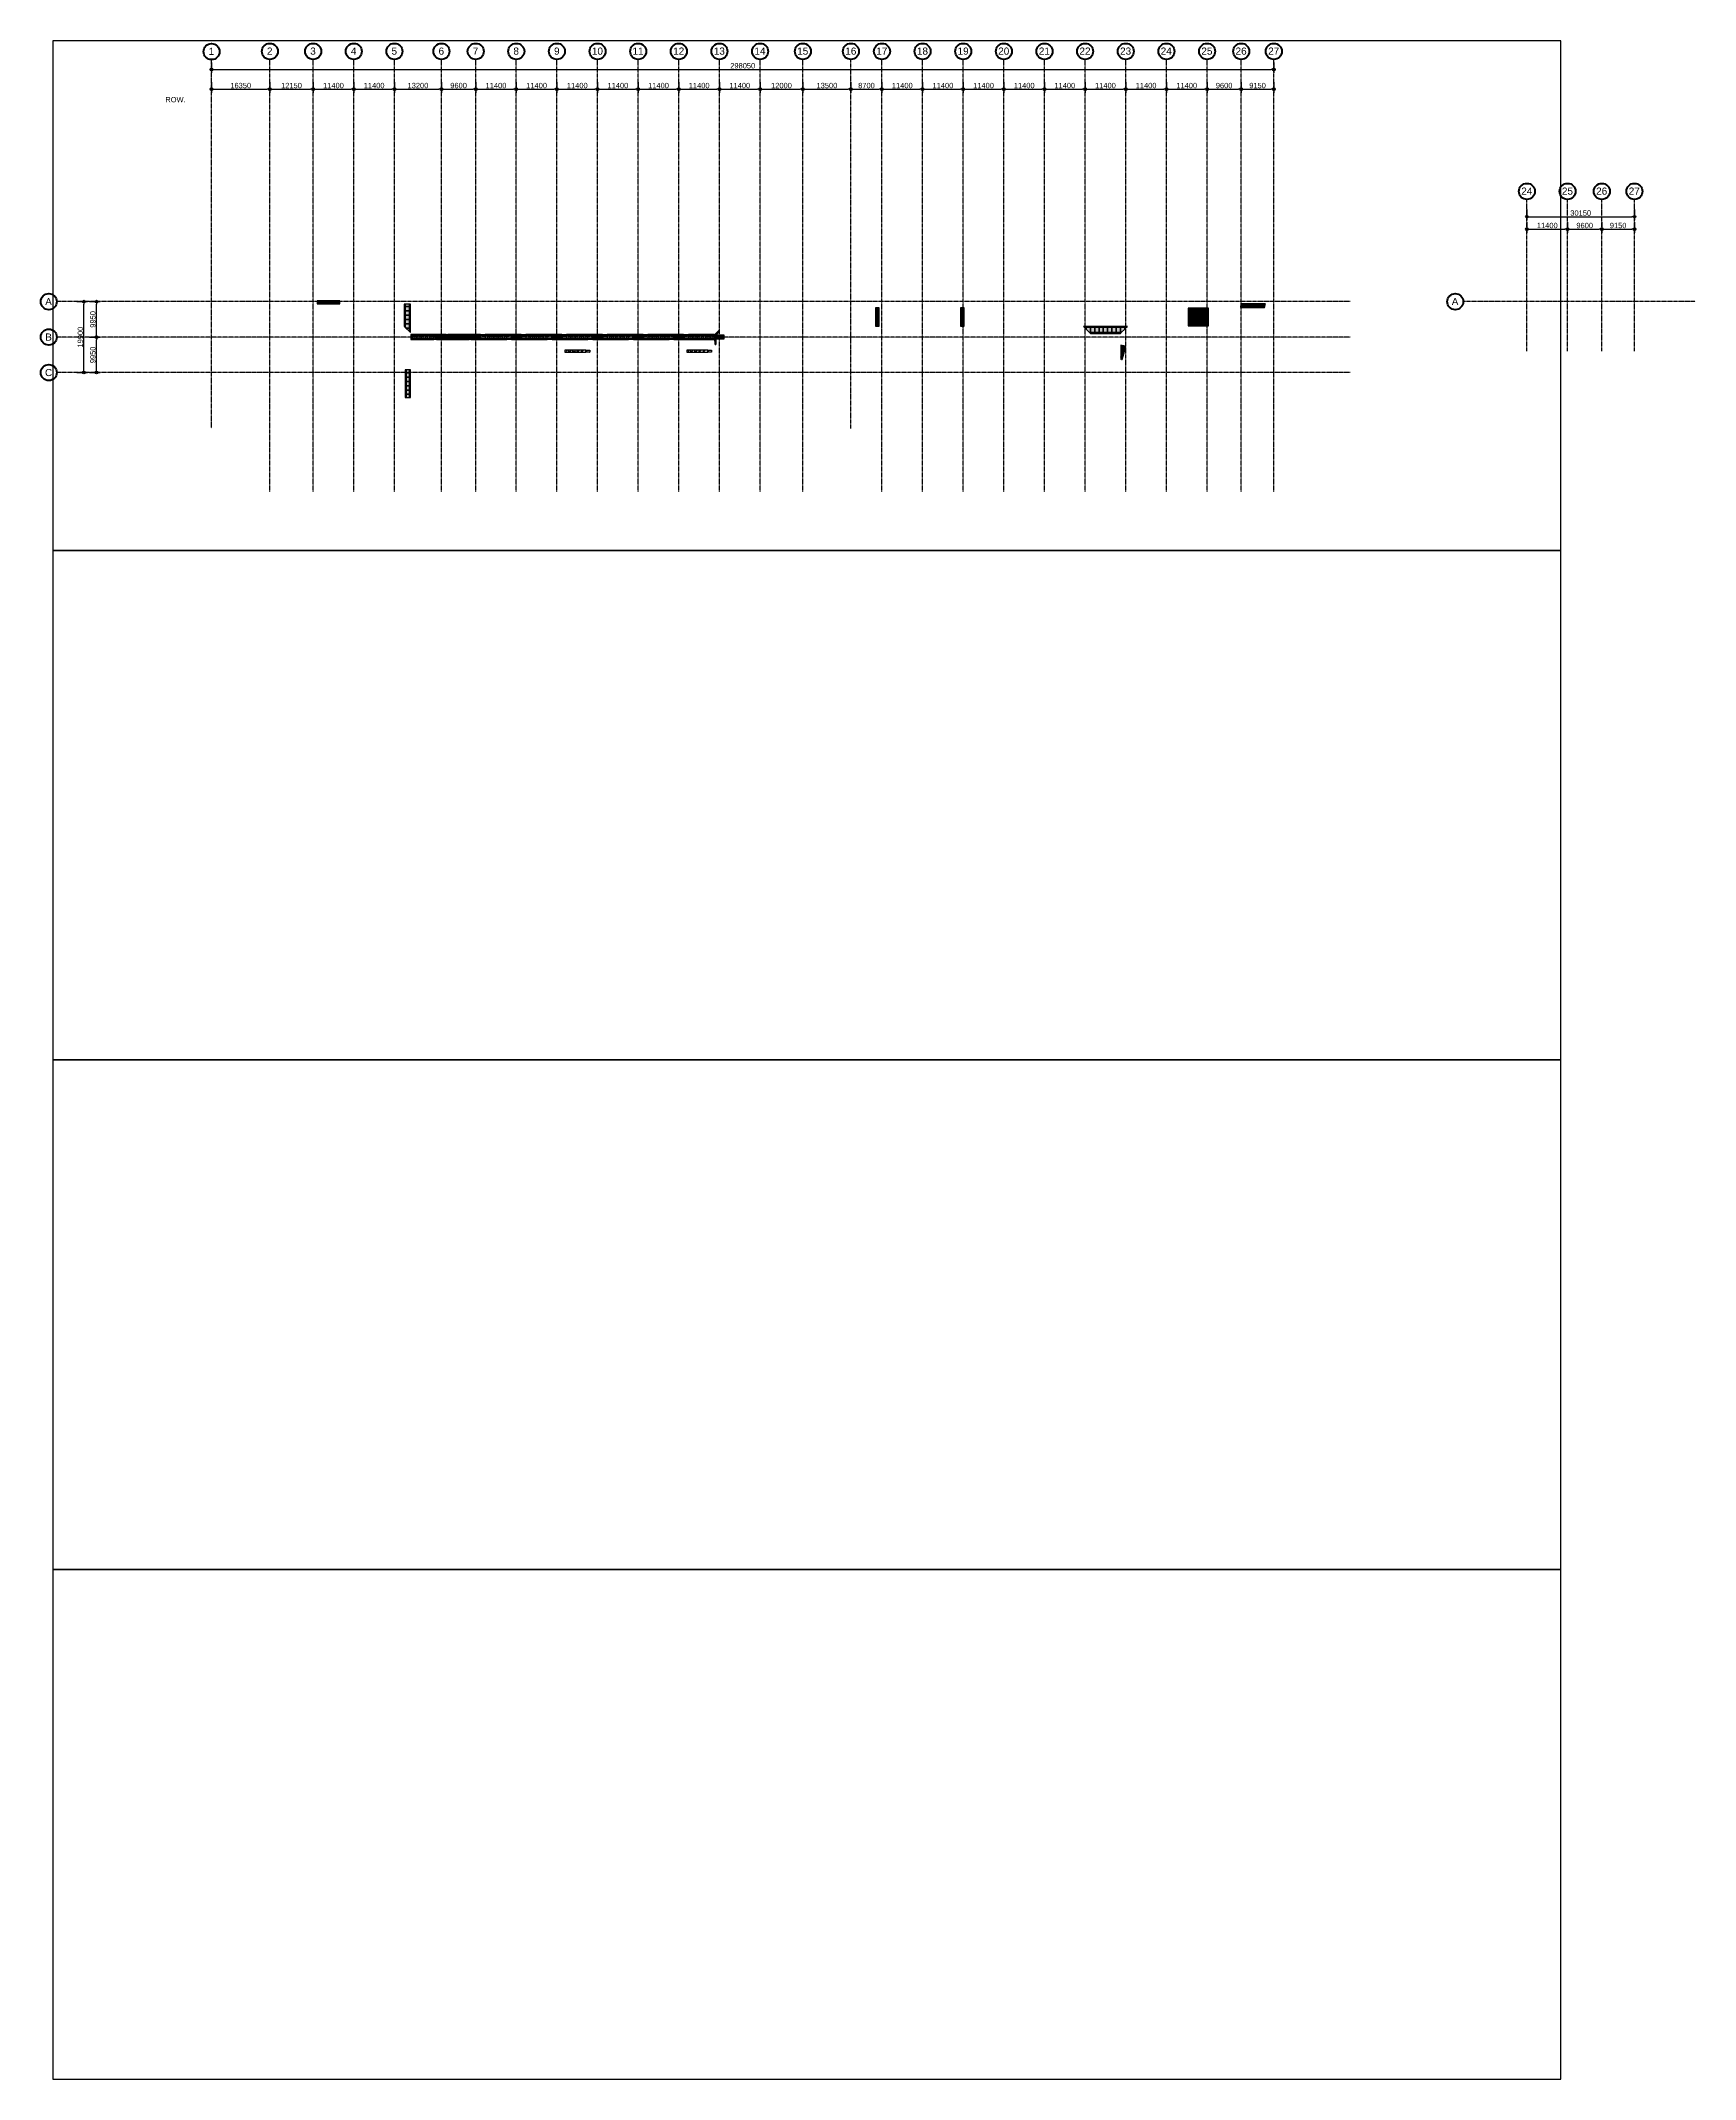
# Model space of a CAD drawing. Header units: millimetres. Extents: x -70132 to 394080, y -1879526 to 121974.
# Drawn here: x -70132 to 394080, y -1879526 to -1307669 of the extents above; entities that cross this region are included whole.
import ezdxf

# ---------------------------------------------------------------- set-up
doc = ezdxf.new("R2010")
doc.units = ezdxf.units.MM
doc.linetypes.add('DPA_Grid _ Level 100', pattern=[10, 5.5, -1.6, 1.3, -1.6])
for name, color, linetype in [('000 - CONCRETE_COL_CUT_COLOR_5', 5, 'Continuous'), ('000 - CONCRETE_COL_HATCH_', 251, 'Continuous'), ('000 - CONCRETE_WALL_CUT_COLOR_1', 1, 'Continuous'), ('000 - CONCRETE_WALL_HATCH_', 251, 'Continuous'), ('009 - AHP_06_PANEL_HATCH_', 251, 'Continuous'), ('009 - AHP_06_PANEL_MAIN_COLOR_1', 3, 'Continuous'), ('009 - AHP_06_PANEL_SYMBOL_', 251, 'Continuous')]:
    doc.layers.add(name, color=color, linetype=linetype)
for name, color, linetype, lineweight in [('A-ANNO-DIMS', 1, 'Continuous', 9), ('G-ANNO-TEXT', 3, 'Continuous', 9), ('S-GRID', 251, 'Continuous', 9), ('S-GRID-IDEN', 3, 'Continuous', 50)]:
    doc.layers.add(name, color=color, linetype=linetype, lineweight=lineweight)
doc.styles.add('Arial', font='arial.ttf', dxfattribs={"height": 1500})
doc.styles.add('Arial_1', font='arial.ttf', dxfattribs={"height": 2000})
doc.styles.add('Arial_2', font='arial.ttf', dxfattribs={"height": 3})
doc.dimstyles.new('DPA-DIM-3_0_C-C', dxfattribs={"dimscale": 304.8, "dimtxt": 1530.3891, "dimasz": 2.46063, "dimexe": 3.28084, "dimexo": 0.0625, "dimgap": 0.82021, "dimtad": 1, "dimdec": 0, "dimzin": 0, "dimdsep": 46, "dimtxsty": 'Arial_2', "dimblk1": 'DOTBLANK', "dimblk2": 'DOTBLANK', "dimsah": 1, "dimcen": 0.09, "dimdle": 3.28084, "dimadec": 8, "dimazin": 0, "dimtfac": 1, "dimtdec": 4, "dimtix": 1, "dimtmove": 0, "dimatfit": 3, "dimfxl": 6.56168, "dimfxlon": 1, "dimtvp": 1, "dimtolj": 1, "dimtzin": 0, "dimarcsym": 2})

msp = doc.modelspace()

# ---------------------------------------------------------------- texts
at = {"layer": 'G-ANNO-TEXT', "insert": (-35172.9, -1323427.5), "char_height": 1500, "width": 7135.019, "attachment_point": 1, "style": 'Arial'}
msp.add_mtext('ROW.', dxfattribs=at)
at = {"layer": 'S-GRID-IDEN', "lineweight": 9, "char_height": 2000, "attachment_point": 1, "style": 'Arial_1'}
for s, insert, width in [('2', (-6667.9, -1309563.9), 1883.966), ('3', (5482.1, -1309563.9), 1883.966), ('6', (41482.1, -1309563.9), 1883.966), ('8', (62482.1, -1309563.9), 1883.966), ('9', (73882.1, -1309563.9), 1883.966), ('10', (84504.6, -1309563.9), 3767.931), ('12', (107304.6, -1309563.9), 3767.931), ('13', (118704.6, -1309563.9), 3767.931), ('16', (155604.6, -1309563.9), 3767.931), ('18', (175704.6, -1309563.9), 3767.931), ('19', (187104.6, -1309563.9), 3767.931), ('20', (198504.6, -1309563.9), 3767.931), ('21', (209904.6, -1309563.9), 3767.931), ('22', (221304.6, -1309563.9), 3767.931), ('23', (232704.6, -1309563.9), 3767.931), ('24', (244104.6, -1309563.9), 3767.931), ('25', (255504.6, -1309563.9), 3767.931), ('26', (265104.6, -1309563.9), 3767.931), ('27', (274254.6, -1309563.9), 3767.931), ('1', (-23017.9, -1309638.7), 1883.966), ('4', (16882.1, -1309563.9), 1883.966), ('5', (28282.1, -1309563.9), 1883.966), ('7', (51082.1, -1309563.9), 1883.966), ('11', (95904.6, -1309563.9), 3767.931), ('14', (130104.6, -1309563.9), 3767.931), ('15', (142104.6, -1309563.9), 3767.931), ('17', (164304.6, -1309563.9), 3767.931)]:
    msp.add_mtext(s, dxfattribs=dict(at, insert=insert, width=width))

# ---------------------------------------------------------------- blocks, each defined once
blk = doc.blocks.new('Grid - 100 Scale-586761-4130-01 MULTIPURPOSE LEVEL- REFLECTED CEILING PLAN')
at = {"layer": 'S-GRID-IDEN'}
blk.add_circle((0, 0), 4.5, dxfattribs=at)
blk = doc.blocks.new('_DotBlank')
at = {"color": 0, "linetype": 'ByBlock', "lineweight": -2}
blk.add_line((-0.5, 0), (-1, 0), dxfattribs=at)
blk.add_circle((0, 0), 0.5, dxfattribs=at)
blk = doc.blocks.new('*D1346')
at = {"layer": 'Defpoints', "color": 0, "lineweight": -2, "transparency": 16777216}
for p, q in [((-15004, 67634), (-15004, 64654)), ((-14254, 65654), (596, 65654)), ((1346, 67634), (1346, 64654))]:
    blk.add_line(p, q, dxfattribs=at)
at = {"layer": 'Defpoints', "color": 0, "transparency": 16777216}
for p in [(-15004, 67654), (1346, 67654), (1346, 65654)]:
    blk.add_point(p, dxfattribs=at)
at = {"layer": 'Defpoints', "color": 0, "lineweight": -2, "transparency": 16777216, "xscale": 750, "yscale": 750, "zscale": 750, "rotation": 180}
blk.add_blockref('_DotBlank', (-15004, 65654), dxfattribs=at)
at = {"layer": 'Defpoints', "color": 0, "lineweight": -2, "transparency": 16777216, "xscale": 750, "yscale": 750, "zscale": 750}
blk.add_blockref('_DotBlank', (1346, 65654), dxfattribs=at)
at = {"layer": 'Defpoints', "color": 0, "transparency": 16777216, "insert": (-6829, 66670), "char_height": 1500, "width": 6922.07, "attachment_point": 5, "style": 'Arial'}
blk.add_mtext('\\A1;16350', dxfattribs=at)
blk = doc.blocks.new('*D1347')
at = {"layer": 'Defpoints', "color": 0, "lineweight": -2, "transparency": 16777216}
for p, q in [((1346, 67634), (1346, 64654)), ((2096, 65654), (12746, 65654)), ((13496, 67634), (13496, 64654))]:
    blk.add_line(p, q, dxfattribs=at)
at = {"layer": 'Defpoints', "color": 0, "transparency": 16777216}
for p in [(1346, 67654), (13496, 67654), (13496, 65654)]:
    blk.add_point(p, dxfattribs=at)
at = {"layer": 'Defpoints', "color": 0, "lineweight": -2, "transparency": 16777216, "xscale": 750, "yscale": 750, "zscale": 750, "rotation": 180}
blk.add_blockref('_DotBlank', (1346, 65654), dxfattribs=at)
at = {"layer": 'Defpoints', "color": 0, "lineweight": -2, "transparency": 16777216, "xscale": 750, "yscale": 750, "zscale": 750}
blk.add_blockref('_DotBlank', (13496, 65654), dxfattribs=at)
at = {"layer": 'Defpoints', "color": 0, "transparency": 16777216, "insert": (7421, 66669), "char_height": 1500, "width": 6922.07, "attachment_point": 5, "style": 'Arial'}
blk.add_mtext('\\A1;12150', dxfattribs=at)
blk = doc.blocks.new('*D1348')
at = {"layer": 'Defpoints', "color": 0, "lineweight": -2, "transparency": 16777216}
for p, q in [((13496, 67634), (13496, 64654)), ((14246, 65654), (24146, 65654)), ((24896, 67634), (24896, 64654))]:
    blk.add_line(p, q, dxfattribs=at)
at = {"layer": 'Defpoints', "color": 0, "transparency": 16777216}
for p in [(13496, 67654), (24896, 67654), (24896, 65654)]:
    blk.add_point(p, dxfattribs=at)
at = {"layer": 'Defpoints', "color": 0, "lineweight": -2, "transparency": 16777216, "xscale": 750, "yscale": 750, "zscale": 750, "rotation": 180}
blk.add_blockref('_DotBlank', (13496, 65654), dxfattribs=at)
at = {"layer": 'Defpoints', "color": 0, "lineweight": -2, "transparency": 16777216, "xscale": 750, "yscale": 750, "zscale": 750}
blk.add_blockref('_DotBlank', (24896, 65654), dxfattribs=at)
at = {"layer": 'Defpoints', "color": 0, "transparency": 16777216, "insert": (19196, 66669), "char_height": 1500, "width": 6922.07, "attachment_point": 5, "style": 'Arial'}
blk.add_mtext('\\A1;11400', dxfattribs=at)
blk = doc.blocks.new('*D1349')
at = {"layer": 'Defpoints', "color": 0, "lineweight": -2, "transparency": 16777216}
for p, q in [((24896, 67634), (24896, 64654)), ((25646, 65654), (35546, 65654)), ((36296, 67634), (36296, 64654))]:
    blk.add_line(p, q, dxfattribs=at)
at = {"layer": 'Defpoints', "color": 0, "transparency": 16777216}
for p in [(24896, 67654), (36296, 67654), (36296, 65654)]:
    blk.add_point(p, dxfattribs=at)
at = {"layer": 'Defpoints', "color": 0, "lineweight": -2, "transparency": 16777216, "xscale": 750, "yscale": 750, "zscale": 750, "rotation": 180}
blk.add_blockref('_DotBlank', (24896, 65654), dxfattribs=at)
at = {"layer": 'Defpoints', "color": 0, "lineweight": -2, "transparency": 16777216, "xscale": 750, "yscale": 750, "zscale": 750}
blk.add_blockref('_DotBlank', (36296, 65654), dxfattribs=at)
at = {"layer": 'Defpoints', "color": 0, "transparency": 16777216, "insert": (30596, 66669), "char_height": 1500, "width": 6922.07, "attachment_point": 5, "style": 'Arial'}
blk.add_mtext('\\A1;11400', dxfattribs=at)
blk = doc.blocks.new('*D1350')
at = {"layer": 'Defpoints', "color": 0, "lineweight": -2, "transparency": 16777216}
for p, q in [((36296, 67634), (36296, 64654)), ((37046, 65654), (48746, 65654)), ((49496, 67634), (49496, 64654))]:
    blk.add_line(p, q, dxfattribs=at)
at = {"layer": 'Defpoints', "color": 0, "transparency": 16777216}
for p in [(36296, 67654), (49496, 67654), (49496, 65654)]:
    blk.add_point(p, dxfattribs=at)
at = {"layer": 'Defpoints', "color": 0, "lineweight": -2, "transparency": 16777216, "xscale": 750, "yscale": 750, "zscale": 750, "rotation": 180}
blk.add_blockref('_DotBlank', (36296, 65654), dxfattribs=at)
at = {"layer": 'Defpoints', "color": 0, "lineweight": -2, "transparency": 16777216, "xscale": 750, "yscale": 750, "zscale": 750}
blk.add_blockref('_DotBlank', (49496, 65654), dxfattribs=at)
at = {"layer": 'Defpoints', "color": 0, "transparency": 16777216, "insert": (42896, 66670), "char_height": 1500, "width": 6922.07, "attachment_point": 5, "style": 'Arial'}
blk.add_mtext('\\A1;13200', dxfattribs=at)
blk = doc.blocks.new('*D1351')
at = {"layer": 'Defpoints', "color": 0, "lineweight": -2, "transparency": 16777216}
for p, q in [((49496, 67634), (49496, 64654)), ((50246, 65654), (58346, 65654)), ((59096, 67634), (59096, 64654))]:
    blk.add_line(p, q, dxfattribs=at)
at = {"layer": 'Defpoints', "color": 0, "transparency": 16777216}
for p in [(49496, 67654), (59096, 67654), (59096, 65654)]:
    blk.add_point(p, dxfattribs=at)
at = {"layer": 'Defpoints', "color": 0, "lineweight": -2, "transparency": 16777216, "xscale": 750, "yscale": 750, "zscale": 750, "rotation": 180}
blk.add_blockref('_DotBlank', (49496, 65654), dxfattribs=at)
at = {"layer": 'Defpoints', "color": 0, "lineweight": -2, "transparency": 16777216, "xscale": 750, "yscale": 750, "zscale": 750}
blk.add_blockref('_DotBlank', (59096, 65654), dxfattribs=at)
at = {"layer": 'Defpoints', "color": 0, "transparency": 16777216, "insert": (54296, 66669), "char_height": 1500, "width": 5537.65, "attachment_point": 5, "style": 'Arial'}
blk.add_mtext('\\A1;9600', dxfattribs=at)
blk = doc.blocks.new('*D1352')
at = {"layer": 'Defpoints', "color": 0, "lineweight": -2, "transparency": 16777216}
for p, q in [((59096, 67634), (59096, 64654)), ((59846, 65654), (69746, 65654)), ((70496, 67634), (70496, 64654))]:
    blk.add_line(p, q, dxfattribs=at)
at = {"layer": 'Defpoints', "color": 0, "transparency": 16777216}
for p in [(59096, 67654), (70496, 67654), (70496, 65654)]:
    blk.add_point(p, dxfattribs=at)
at = {"layer": 'Defpoints', "color": 0, "lineweight": -2, "transparency": 16777216, "xscale": 750, "yscale": 750, "zscale": 750, "rotation": 180}
blk.add_blockref('_DotBlank', (59096, 65654), dxfattribs=at)
at = {"layer": 'Defpoints', "color": 0, "lineweight": -2, "transparency": 16777216, "xscale": 750, "yscale": 750, "zscale": 750}
blk.add_blockref('_DotBlank', (70496, 65654), dxfattribs=at)
at = {"layer": 'Defpoints', "color": 0, "transparency": 16777216, "insert": (64796, 66669), "char_height": 1500, "width": 6922.07, "attachment_point": 5, "style": 'Arial'}
blk.add_mtext('\\A1;11400', dxfattribs=at)
blk = doc.blocks.new('*D1353')
at = {"layer": 'Defpoints', "color": 0, "lineweight": -2, "transparency": 16777216}
for p, q in [((70496, 67634), (70496, 64654)), ((71246, 65654), (81146, 65654)), ((81896, 67634), (81896, 64654))]:
    blk.add_line(p, q, dxfattribs=at)
at = {"layer": 'Defpoints', "color": 0, "transparency": 16777216}
for p in [(70496, 67654), (81896, 67654), (81896, 65654)]:
    blk.add_point(p, dxfattribs=at)
at = {"layer": 'Defpoints', "color": 0, "lineweight": -2, "transparency": 16777216, "xscale": 750, "yscale": 750, "zscale": 750, "rotation": 180}
blk.add_blockref('_DotBlank', (70496, 65654), dxfattribs=at)
at = {"layer": 'Defpoints', "color": 0, "lineweight": -2, "transparency": 16777216, "xscale": 750, "yscale": 750, "zscale": 750}
blk.add_blockref('_DotBlank', (81896, 65654), dxfattribs=at)
at = {"layer": 'Defpoints', "color": 0, "transparency": 16777216, "insert": (76196, 66669), "char_height": 1500, "width": 6922.07, "attachment_point": 5, "style": 'Arial'}
blk.add_mtext('\\A1;11400', dxfattribs=at)
blk = doc.blocks.new('*D1354')
at = {"layer": 'Defpoints', "color": 0, "lineweight": -2, "transparency": 16777216}
for p, q in [((81896, 67634), (81896, 64654)), ((82646, 65654), (92546, 65654)), ((93296, 67634), (93296, 64654))]:
    blk.add_line(p, q, dxfattribs=at)
at = {"layer": 'Defpoints', "color": 0, "transparency": 16777216}
for p in [(81896, 67654), (93296, 67654), (93296, 65654)]:
    blk.add_point(p, dxfattribs=at)
at = {"layer": 'Defpoints', "color": 0, "lineweight": -2, "transparency": 16777216, "xscale": 750, "yscale": 750, "zscale": 750, "rotation": 180}
blk.add_blockref('_DotBlank', (81896, 65654), dxfattribs=at)
at = {"layer": 'Defpoints', "color": 0, "lineweight": -2, "transparency": 16777216, "xscale": 750, "yscale": 750, "zscale": 750}
blk.add_blockref('_DotBlank', (93296, 65654), dxfattribs=at)
at = {"layer": 'Defpoints', "color": 0, "transparency": 16777216, "insert": (87596, 66669), "char_height": 1500, "width": 6922.07, "attachment_point": 5, "style": 'Arial'}
blk.add_mtext('\\A1;11400', dxfattribs=at)
blk = doc.blocks.new('*D1355')
at = {"layer": 'Defpoints', "color": 0, "lineweight": -2, "transparency": 16777216}
for p, q in [((93296, 67634), (93296, 64654)), ((94046, 65654), (103946, 65654)), ((104696, 67634), (104696, 64654))]:
    blk.add_line(p, q, dxfattribs=at)
at = {"layer": 'Defpoints', "color": 0, "transparency": 16777216}
for p in [(93296, 67654), (104696, 67654), (104696, 65654)]:
    blk.add_point(p, dxfattribs=at)
at = {"layer": 'Defpoints', "color": 0, "lineweight": -2, "transparency": 16777216, "xscale": 750, "yscale": 750, "zscale": 750, "rotation": 180}
blk.add_blockref('_DotBlank', (93296, 65654), dxfattribs=at)
at = {"layer": 'Defpoints', "color": 0, "lineweight": -2, "transparency": 16777216, "xscale": 750, "yscale": 750, "zscale": 750}
blk.add_blockref('_DotBlank', (104696, 65654), dxfattribs=at)
at = {"layer": 'Defpoints', "color": 0, "transparency": 16777216, "insert": (98996, 66669), "char_height": 1500, "width": 6922.07, "attachment_point": 5, "style": 'Arial'}
blk.add_mtext('\\A1;11400', dxfattribs=at)
blk = doc.blocks.new('*D1356')
at = {"layer": 'Defpoints', "color": 0, "lineweight": -2, "transparency": 16777216}
for p, q in [((104696, 67634), (104696, 64654)), ((105446, 65654), (115346, 65654)), ((116096, 67634), (116096, 64654))]:
    blk.add_line(p, q, dxfattribs=at)
at = {"layer": 'Defpoints', "color": 0, "transparency": 16777216}
for p in [(104696, 67654), (116096, 67654), (116096, 65654)]:
    blk.add_point(p, dxfattribs=at)
at = {"layer": 'Defpoints', "color": 0, "lineweight": -2, "transparency": 16777216, "xscale": 750, "yscale": 750, "zscale": 750, "rotation": 180}
blk.add_blockref('_DotBlank', (104696, 65654), dxfattribs=at)
at = {"layer": 'Defpoints', "color": 0, "lineweight": -2, "transparency": 16777216, "xscale": 750, "yscale": 750, "zscale": 750}
blk.add_blockref('_DotBlank', (116096, 65654), dxfattribs=at)
at = {"layer": 'Defpoints', "color": 0, "transparency": 16777216, "insert": (110396, 66669), "char_height": 1500, "width": 6922.07, "attachment_point": 5, "style": 'Arial'}
blk.add_mtext('\\A1;11400', dxfattribs=at)
blk = doc.blocks.new('*D1357')
at = {"layer": 'Defpoints', "color": 0, "lineweight": -2, "transparency": 16777216}
for p, q in [((116096, 67634), (116096, 64654)), ((116846, 65654), (126746, 65654)), ((127496, 67634), (127496, 64654))]:
    blk.add_line(p, q, dxfattribs=at)
at = {"layer": 'Defpoints', "color": 0, "transparency": 16777216}
for p in [(116096, 67654), (127496, 67654), (127496, 65654)]:
    blk.add_point(p, dxfattribs=at)
at = {"layer": 'Defpoints', "color": 0, "lineweight": -2, "transparency": 16777216, "xscale": 750, "yscale": 750, "zscale": 750, "rotation": 180}
blk.add_blockref('_DotBlank', (116096, 65654), dxfattribs=at)
at = {"layer": 'Defpoints', "color": 0, "lineweight": -2, "transparency": 16777216, "xscale": 750, "yscale": 750, "zscale": 750}
blk.add_blockref('_DotBlank', (127496, 65654), dxfattribs=at)
at = {"layer": 'Defpoints', "color": 0, "transparency": 16777216, "insert": (121796, 66669), "char_height": 1500, "width": 6922.07, "attachment_point": 5, "style": 'Arial'}
blk.add_mtext('\\A1;11400', dxfattribs=at)
blk = doc.blocks.new('*D1358')
at = {"layer": 'Defpoints', "color": 0, "lineweight": -2, "transparency": 16777216}
for p, q in [((127496, 67634), (127496, 64654)), ((128246, 65654), (138146, 65654)), ((138896, 67634), (138896, 64654))]:
    blk.add_line(p, q, dxfattribs=at)
at = {"layer": 'Defpoints', "color": 0, "transparency": 16777216}
for p in [(127496, 67654), (138896, 67654), (138896, 65654)]:
    blk.add_point(p, dxfattribs=at)
at = {"layer": 'Defpoints', "color": 0, "lineweight": -2, "transparency": 16777216, "xscale": 750, "yscale": 750, "zscale": 750, "rotation": 180}
blk.add_blockref('_DotBlank', (127496, 65654), dxfattribs=at)
at = {"layer": 'Defpoints', "color": 0, "lineweight": -2, "transparency": 16777216, "xscale": 750, "yscale": 750, "zscale": 750}
blk.add_blockref('_DotBlank', (138896, 65654), dxfattribs=at)
at = {"layer": 'Defpoints', "color": 0, "transparency": 16777216, "insert": (133196, 66669), "char_height": 1500, "width": 6922.07, "attachment_point": 5, "style": 'Arial'}
blk.add_mtext('\\A1;11400', dxfattribs=at)
blk = doc.blocks.new('*D1359')
at = {"layer": 'Defpoints', "color": 0, "lineweight": -2, "transparency": 16777216}
for p, q in [((138896, 67634), (138896, 64654)), ((139646, 65654), (150146, 65654)), ((150896, 67634), (150896, 64654))]:
    blk.add_line(p, q, dxfattribs=at)
at = {"layer": 'Defpoints', "color": 0, "transparency": 16777216}
for p in [(138896, 67654), (150896, 67654), (150896, 65654)]:
    blk.add_point(p, dxfattribs=at)
at = {"layer": 'Defpoints', "color": 0, "lineweight": -2, "transparency": 16777216, "xscale": 750, "yscale": 750, "zscale": 750, "rotation": 180}
blk.add_blockref('_DotBlank', (138896, 65654), dxfattribs=at)
at = {"layer": 'Defpoints', "color": 0, "lineweight": -2, "transparency": 16777216, "xscale": 750, "yscale": 750, "zscale": 750}
blk.add_blockref('_DotBlank', (150896, 65654), dxfattribs=at)
at = {"layer": 'Defpoints', "color": 0, "transparency": 16777216, "insert": (144896, 66669), "char_height": 1500, "width": 6922.07, "attachment_point": 5, "style": 'Arial'}
blk.add_mtext('\\A1;12000', dxfattribs=at)
blk = doc.blocks.new('*D1360')
at = {"layer": 'Defpoints', "color": 0, "lineweight": -2, "transparency": 16777216}
for p, q in [((150896, 67634), (150896, 64654)), ((151646, 65654), (163646, 65654)), ((164396, 67634), (164396, 64654))]:
    blk.add_line(p, q, dxfattribs=at)
at = {"layer": 'Defpoints', "color": 0, "transparency": 16777216}
for p in [(150896, 67654), (164396, 67654), (164396, 65654)]:
    blk.add_point(p, dxfattribs=at)
at = {"layer": 'Defpoints', "color": 0, "lineweight": -2, "transparency": 16777216, "xscale": 750, "yscale": 750, "zscale": 750, "rotation": 180}
blk.add_blockref('_DotBlank', (150896, 65654), dxfattribs=at)
at = {"layer": 'Defpoints', "color": 0, "lineweight": -2, "transparency": 16777216, "xscale": 750, "yscale": 750, "zscale": 750}
blk.add_blockref('_DotBlank', (164396, 65654), dxfattribs=at)
at = {"layer": 'Defpoints', "color": 0, "transparency": 16777216, "insert": (157646, 66670), "char_height": 1500, "width": 6922.07, "attachment_point": 5, "style": 'Arial'}
blk.add_mtext('\\A1;13500', dxfattribs=at)
blk = doc.blocks.new('*D1361')
at = {"layer": 'Defpoints', "color": 0, "lineweight": -2, "transparency": 16777216}
for p, q in [((164396, 67634), (164396, 64654)), ((165146, 65654), (172346, 65654)), ((173096, 67634), (173096, 64654))]:
    blk.add_line(p, q, dxfattribs=at)
at = {"layer": 'Defpoints', "color": 0, "transparency": 16777216}
for p in [(164396, 67654), (173096, 67654), (173096, 65654)]:
    blk.add_point(p, dxfattribs=at)
at = {"layer": 'Defpoints', "color": 0, "lineweight": -2, "transparency": 16777216, "xscale": 750, "yscale": 750, "zscale": 750, "rotation": 180}
blk.add_blockref('_DotBlank', (164396, 65654), dxfattribs=at)
at = {"layer": 'Defpoints', "color": 0, "lineweight": -2, "transparency": 16777216, "xscale": 750, "yscale": 750, "zscale": 750}
blk.add_blockref('_DotBlank', (173096, 65654), dxfattribs=at)
at = {"layer": 'Defpoints', "color": 0, "transparency": 16777216, "insert": (168746, 66669), "char_height": 1500, "width": 5537.65, "attachment_point": 5, "style": 'Arial'}
blk.add_mtext('\\A1;8700', dxfattribs=at)
blk = doc.blocks.new('*D1362')
at = {"layer": 'Defpoints', "color": 0, "lineweight": -2, "transparency": 16777216}
for p, q in [((173096, 67634), (173096, 64654)), ((173846, 65654), (183746, 65654)), ((184496, 67634), (184496, 64654))]:
    blk.add_line(p, q, dxfattribs=at)
at = {"layer": 'Defpoints', "color": 0, "transparency": 16777216}
for p in [(173096, 67654), (184496, 67654), (184496, 65654)]:
    blk.add_point(p, dxfattribs=at)
at = {"layer": 'Defpoints', "color": 0, "lineweight": -2, "transparency": 16777216, "xscale": 750, "yscale": 750, "zscale": 750, "rotation": 180}
blk.add_blockref('_DotBlank', (173096, 65654), dxfattribs=at)
at = {"layer": 'Defpoints', "color": 0, "lineweight": -2, "transparency": 16777216, "xscale": 750, "yscale": 750, "zscale": 750}
blk.add_blockref('_DotBlank', (184496, 65654), dxfattribs=at)
at = {"layer": 'Defpoints', "color": 0, "transparency": 16777216, "insert": (178796, 66669), "char_height": 1500, "width": 6922.07, "attachment_point": 5, "style": 'Arial'}
blk.add_mtext('\\A1;11400', dxfattribs=at)
blk = doc.blocks.new('*D1363')
at = {"layer": 'Defpoints', "color": 0, "lineweight": -2, "transparency": 16777216}
for p, q in [((184496, 67634), (184496, 64654)), ((185246, 65654), (195146, 65654)), ((195896, 67634), (195896, 64654))]:
    blk.add_line(p, q, dxfattribs=at)
at = {"layer": 'Defpoints', "color": 0, "transparency": 16777216}
for p in [(184496, 67654), (195896, 67654), (195896, 65654)]:
    blk.add_point(p, dxfattribs=at)
at = {"layer": 'Defpoints', "color": 0, "lineweight": -2, "transparency": 16777216, "xscale": 750, "yscale": 750, "zscale": 750, "rotation": 180}
blk.add_blockref('_DotBlank', (184496, 65654), dxfattribs=at)
at = {"layer": 'Defpoints', "color": 0, "lineweight": -2, "transparency": 16777216, "xscale": 750, "yscale": 750, "zscale": 750}
blk.add_blockref('_DotBlank', (195896, 65654), dxfattribs=at)
at = {"layer": 'Defpoints', "color": 0, "transparency": 16777216, "insert": (190196, 66669), "char_height": 1500, "width": 6922.07, "attachment_point": 5, "style": 'Arial'}
blk.add_mtext('\\A1;11400', dxfattribs=at)
blk = doc.blocks.new('*D1364')
at = {"layer": 'Defpoints', "color": 0, "lineweight": -2, "transparency": 16777216}
for p, q in [((195896, 67634), (195896, 64654)), ((196646, 65654), (206546, 65654)), ((207296, 67634), (207296, 64654))]:
    blk.add_line(p, q, dxfattribs=at)
at = {"layer": 'Defpoints', "color": 0, "transparency": 16777216}
for p in [(195896, 67654), (207296, 67654), (207296, 65654)]:
    blk.add_point(p, dxfattribs=at)
at = {"layer": 'Defpoints', "color": 0, "lineweight": -2, "transparency": 16777216, "xscale": 750, "yscale": 750, "zscale": 750, "rotation": 180}
blk.add_blockref('_DotBlank', (195896, 65654), dxfattribs=at)
at = {"layer": 'Defpoints', "color": 0, "lineweight": -2, "transparency": 16777216, "xscale": 750, "yscale": 750, "zscale": 750}
blk.add_blockref('_DotBlank', (207296, 65654), dxfattribs=at)
at = {"layer": 'Defpoints', "color": 0, "transparency": 16777216, "insert": (201596, 66669), "char_height": 1500, "width": 6922.07, "attachment_point": 5, "style": 'Arial'}
blk.add_mtext('\\A1;11400', dxfattribs=at)
blk = doc.blocks.new('*D1365')
at = {"layer": 'Defpoints', "color": 0, "lineweight": -2, "transparency": 16777216}
for p, q in [((207296, 67634), (207296, 64654)), ((208046, 65654), (217946, 65654)), ((218696, 67634), (218696, 64654))]:
    blk.add_line(p, q, dxfattribs=at)
at = {"layer": 'Defpoints', "color": 0, "transparency": 16777216}
for p in [(207296, 67654), (218696, 67654), (218696, 65654)]:
    blk.add_point(p, dxfattribs=at)
at = {"layer": 'Defpoints', "color": 0, "lineweight": -2, "transparency": 16777216, "xscale": 750, "yscale": 750, "zscale": 750, "rotation": 180}
blk.add_blockref('_DotBlank', (207296, 65654), dxfattribs=at)
at = {"layer": 'Defpoints', "color": 0, "lineweight": -2, "transparency": 16777216, "xscale": 750, "yscale": 750, "zscale": 750}
blk.add_blockref('_DotBlank', (218696, 65654), dxfattribs=at)
at = {"layer": 'Defpoints', "color": 0, "transparency": 16777216, "insert": (212996, 66669), "char_height": 1500, "width": 6922.07, "attachment_point": 5, "style": 'Arial'}
blk.add_mtext('\\A1;11400', dxfattribs=at)
blk = doc.blocks.new('*D1366')
at = {"layer": 'Defpoints', "color": 0, "lineweight": -2, "transparency": 16777216}
for p, q in [((218696, 67634), (218696, 64654)), ((219446, 65654), (229346, 65654)), ((230096, 67634), (230096, 64654))]:
    blk.add_line(p, q, dxfattribs=at)
at = {"layer": 'Defpoints', "color": 0, "transparency": 16777216}
for p in [(218696, 67654), (230096, 67654), (230096, 65654)]:
    blk.add_point(p, dxfattribs=at)
at = {"layer": 'Defpoints', "color": 0, "lineweight": -2, "transparency": 16777216, "xscale": 750, "yscale": 750, "zscale": 750, "rotation": 180}
blk.add_blockref('_DotBlank', (218696, 65654), dxfattribs=at)
at = {"layer": 'Defpoints', "color": 0, "lineweight": -2, "transparency": 16777216, "xscale": 750, "yscale": 750, "zscale": 750}
blk.add_blockref('_DotBlank', (230096, 65654), dxfattribs=at)
at = {"layer": 'Defpoints', "color": 0, "transparency": 16777216, "insert": (224396, 66669), "char_height": 1500, "width": 6922.07, "attachment_point": 5, "style": 'Arial'}
blk.add_mtext('\\A1;11400', dxfattribs=at)
blk = doc.blocks.new('*D1367')
at = {"layer": 'Defpoints', "color": 0, "lineweight": -2, "transparency": 16777216}
for p, q in [((230096, 67634), (230096, 64654)), ((230846, 65654), (240746, 65654)), ((241496, 67634), (241496, 64654))]:
    blk.add_line(p, q, dxfattribs=at)
at = {"layer": 'Defpoints', "color": 0, "transparency": 16777216}
for p in [(230096, 67654), (241496, 67654), (241496, 65654)]:
    blk.add_point(p, dxfattribs=at)
at = {"layer": 'Defpoints', "color": 0, "lineweight": -2, "transparency": 16777216, "xscale": 750, "yscale": 750, "zscale": 750, "rotation": 180}
blk.add_blockref('_DotBlank', (230096, 65654), dxfattribs=at)
at = {"layer": 'Defpoints', "color": 0, "lineweight": -2, "transparency": 16777216, "xscale": 750, "yscale": 750, "zscale": 750}
blk.add_blockref('_DotBlank', (241496, 65654), dxfattribs=at)
at = {"layer": 'Defpoints', "color": 0, "transparency": 16777216, "insert": (235796, 66669), "char_height": 1500, "width": 6922.07, "attachment_point": 5, "style": 'Arial'}
blk.add_mtext('\\A1;11400', dxfattribs=at)
blk = doc.blocks.new('*D1368')
at = {"layer": 'Defpoints', "color": 0, "lineweight": -2, "transparency": 16777216}
for p, q in [((241496, 67634), (241496, 64654)), ((242246, 65654), (252146, 65654)), ((252896, 67634), (252896, 64654))]:
    blk.add_line(p, q, dxfattribs=at)
at = {"layer": 'Defpoints', "color": 0, "transparency": 16777216}
for p in [(241496, 67654), (252896, 67654), (252896, 65654)]:
    blk.add_point(p, dxfattribs=at)
at = {"layer": 'Defpoints', "color": 0, "lineweight": -2, "transparency": 16777216, "xscale": 750, "yscale": 750, "zscale": 750, "rotation": 180}
blk.add_blockref('_DotBlank', (241496, 65654), dxfattribs=at)
at = {"layer": 'Defpoints', "color": 0, "lineweight": -2, "transparency": 16777216, "xscale": 750, "yscale": 750, "zscale": 750}
blk.add_blockref('_DotBlank', (252896, 65654), dxfattribs=at)
at = {"layer": 'Defpoints', "color": 0, "transparency": 16777216, "insert": (247196, 66669), "char_height": 1500, "width": 6922.07, "attachment_point": 5, "style": 'Arial'}
blk.add_mtext('\\A1;11400', dxfattribs=at)
blk = doc.blocks.new('*D1369')
at = {"layer": 'Defpoints', "color": 0, "lineweight": -2, "transparency": 16777216}
for p, q in [((252896, 67634), (252896, 64654)), ((253646, 65654), (263546, 65654)), ((264296, 67634), (264296, 64654))]:
    blk.add_line(p, q, dxfattribs=at)
at = {"layer": 'Defpoints', "color": 0, "transparency": 16777216}
for p in [(252896, 67654), (264296, 67654), (264296, 65654)]:
    blk.add_point(p, dxfattribs=at)
at = {"layer": 'Defpoints', "color": 0, "lineweight": -2, "transparency": 16777216, "xscale": 750, "yscale": 750, "zscale": 750, "rotation": 180}
blk.add_blockref('_DotBlank', (252896, 65654), dxfattribs=at)
at = {"layer": 'Defpoints', "color": 0, "lineweight": -2, "transparency": 16777216, "xscale": 750, "yscale": 750, "zscale": 750}
blk.add_blockref('_DotBlank', (264296, 65654), dxfattribs=at)
at = {"layer": 'Defpoints', "color": 0, "transparency": 16777216, "insert": (258596, 66669), "char_height": 1500, "width": 6922.07, "attachment_point": 5, "style": 'Arial'}
blk.add_mtext('\\A1;11400', dxfattribs=at)
blk = doc.blocks.new('*D1370')
at = {"layer": 'Defpoints', "color": 0, "lineweight": -2, "transparency": 16777216}
for p, q in [((264296, 67634), (264296, 64654)), ((265046, 65654), (273146, 65654)), ((273896, 67634), (273896, 64654))]:
    blk.add_line(p, q, dxfattribs=at)
at = {"layer": 'Defpoints', "color": 0, "transparency": 16777216}
for p in [(264296, 67654), (273896, 67654), (273896, 65654)]:
    blk.add_point(p, dxfattribs=at)
at = {"layer": 'Defpoints', "color": 0, "lineweight": -2, "transparency": 16777216, "xscale": 750, "yscale": 750, "zscale": 750, "rotation": 180}
blk.add_blockref('_DotBlank', (264296, 65654), dxfattribs=at)
at = {"layer": 'Defpoints', "color": 0, "lineweight": -2, "transparency": 16777216, "xscale": 750, "yscale": 750, "zscale": 750}
blk.add_blockref('_DotBlank', (273896, 65654), dxfattribs=at)
at = {"layer": 'Defpoints', "color": 0, "transparency": 16777216, "insert": (269096, 66669), "char_height": 1500, "width": 5537.65, "attachment_point": 5, "style": 'Arial'}
blk.add_mtext('\\A1;9600', dxfattribs=at)
blk = doc.blocks.new('*D1371')
at = {"layer": 'Defpoints', "color": 0, "lineweight": -2, "transparency": 16777216}
for p, q in [((273896, 67634), (273896, 64654)), ((274646, 65654), (282296, 65654)), ((283046, 67634), (283046, 64654))]:
    blk.add_line(p, q, dxfattribs=at)
at = {"layer": 'Defpoints', "color": 0, "transparency": 16777216}
for p in [(273896, 67654), (283046, 67654), (283046, 65654)]:
    blk.add_point(p, dxfattribs=at)
at = {"layer": 'Defpoints', "color": 0, "lineweight": -2, "transparency": 16777216, "xscale": 750, "yscale": 750, "zscale": 750, "rotation": 180}
blk.add_blockref('_DotBlank', (273896, 65654), dxfattribs=at)
at = {"layer": 'Defpoints', "color": 0, "lineweight": -2, "transparency": 16777216, "xscale": 750, "yscale": 750, "zscale": 750}
blk.add_blockref('_DotBlank', (283046, 65654), dxfattribs=at)
at = {"layer": 'Defpoints', "color": 0, "transparency": 16777216, "insert": (278471, 66669), "char_height": 1500, "width": 5537.65, "attachment_point": 5, "style": 'Arial'}
blk.add_mtext('\\A1;9150', dxfattribs=at)
blk = doc.blocks.new('*D1372')
at = {"layer": 'Defpoints', "color": 0, "lineweight": -2, "transparency": 16777216}
for p, q in [((-15004, 73179), (-15004, 70198)), ((-14254, 71198), (282296, 71198)), ((283046, 73179), (283046, 70198))]:
    blk.add_line(p, q, dxfattribs=at)
at = {"layer": 'Defpoints', "color": 0, "transparency": 16777216}
for p in [(-15004, 73198), (283046, 73198), (283046, 71198)]:
    blk.add_point(p, dxfattribs=at)
at = {"layer": 'Defpoints', "color": 0, "lineweight": -2, "transparency": 16777216, "xscale": 750, "yscale": 750, "zscale": 750, "rotation": 180}
blk.add_blockref('_DotBlank', (-15004, 71198), dxfattribs=at)
at = {"layer": 'Defpoints', "color": 0, "lineweight": -2, "transparency": 16777216, "xscale": 750, "yscale": 750, "zscale": 750}
blk.add_blockref('_DotBlank', (283046, 71198), dxfattribs=at)
at = {"layer": 'Defpoints', "color": 0, "transparency": 16777216, "insert": (134021, 72214), "char_height": 1500, "width": 8306.48, "attachment_point": 5, "style": 'Arial'}
blk.add_mtext('\\A1;298050', dxfattribs=at)
blk = doc.blocks.new('*D1373')
at = {"layer": 'Defpoints', "color": 0, "lineweight": -2, "transparency": 16777216}
for p, q in [((-49292, -3900), (-46311, -3900)), ((-47311, -13100), (-47311, -4650)), ((-49292, -13850), (-46311, -13850))]:
    blk.add_line(p, q, dxfattribs=at)
at = {"layer": 'Defpoints', "color": 0, "transparency": 16777216}
for p in [(-49311, -3900), (-47311, -3900), (-49311, -13850)]:
    blk.add_point(p, dxfattribs=at)
at = {"layer": 'Defpoints', "color": 0, "lineweight": -2, "transparency": 16777216, "xscale": 750, "yscale": 750, "zscale": 750}
for p, rotation in [((-47311, -3900), 90), ((-47311, -13850), 270)]:
    blk.add_blockref('_DotBlank', p, dxfattribs=dict(at, rotation=rotation))
at = {"layer": 'Defpoints', "color": 0, "transparency": 16777216, "insert": (-48327, -8875), "char_height": 1500, "width": 5537.65, "attachment_point": 5, "rotation": 90, "style": 'Arial'}
blk.add_mtext('\\A1;9950', dxfattribs=at)
blk = doc.blocks.new('*D1374')
at = {"layer": 'Defpoints', "color": 0, "lineweight": -2, "transparency": 16777216}
for p, q in [((-49292, 6050), (-46311, 6050)), ((-47311, -3150), (-47311, 5300)), ((-49292, -3900), (-46311, -3900))]:
    blk.add_line(p, q, dxfattribs=at)
at = {"layer": 'Defpoints', "color": 0, "transparency": 16777216}
for p in [(-49311, 6050), (-47311, 6050), (-49311, -3900)]:
    blk.add_point(p, dxfattribs=at)
at = {"layer": 'Defpoints', "color": 0, "lineweight": -2, "transparency": 16777216, "xscale": 750, "yscale": 750, "zscale": 750}
for p, rotation in [((-47311, 6050), 90), ((-47311, -3900), 270)]:
    blk.add_blockref('_DotBlank', p, dxfattribs=dict(at, rotation=rotation))
at = {"layer": 'Defpoints', "color": 0, "transparency": 16777216, "insert": (-48327, 1075), "char_height": 1500, "width": 5537.65, "attachment_point": 5, "rotation": 90, "style": 'Arial'}
blk.add_mtext('\\A1;9950', dxfattribs=at)
blk = doc.blocks.new('*D1375')
at = {"layer": 'Defpoints', "color": 0, "lineweight": -2, "transparency": 16777216}
for p, q in [((-52792, 6050), (-49811, 6050)), ((-50811, -13100), (-50811, 5300)), ((-52792, -13850), (-49811, -13850))]:
    blk.add_line(p, q, dxfattribs=at)
at = {"layer": 'Defpoints', "color": 0, "transparency": 16777216}
for p in [(-52811, 6050), (-50811, 6050), (-52811, -13850)]:
    blk.add_point(p, dxfattribs=at)
at = {"layer": 'Defpoints', "color": 0, "lineweight": -2, "transparency": 16777216, "xscale": 750, "yscale": 750, "zscale": 750}
for p, rotation in [((-50811, 6050), 90), ((-50811, -13850), 270)]:
    blk.add_blockref('_DotBlank', p, dxfattribs=dict(at, rotation=rotation))
at = {"layer": 'Defpoints', "color": 0, "transparency": 16777216, "insert": (-51827, -3900), "char_height": 1500, "width": 6922.07, "attachment_point": 5, "rotation": 90, "style": 'Arial'}
blk.add_mtext('\\A1;19900', dxfattribs=at)
blk = doc.blocks.new('Grid - 100 Scale-586761-4130-01 INTERMIDATE LEVEL PLAN - REFLECTED CEILING')
at = {"layer": 'S-GRID-IDEN'}
blk.add_circle((0, 0), 4.5, dxfattribs=at)
blk = doc.blocks.new('*D1376')
at = {"layer": 'Defpoints', "color": 0, "lineweight": -2, "transparency": 16777216}
for p, q in [((354064, 28372), (354064, 25391)), ((354814, 26391), (364714, 26391)), ((365464, 28372), (365464, 25391))]:
    blk.add_line(p, q, dxfattribs=at)
at = {"layer": 'Defpoints', "color": 0, "transparency": 16777216}
for p in [(354064, 28391), (365464, 28391), (365464, 26391)]:
    blk.add_point(p, dxfattribs=at)
at = {"layer": 'Defpoints', "color": 0, "lineweight": -2, "transparency": 16777216, "xscale": 750, "yscale": 750, "zscale": 750, "rotation": 180}
blk.add_blockref('_DotBlank', (354064, 26391), dxfattribs=at)
at = {"layer": 'Defpoints', "color": 0, "lineweight": -2, "transparency": 16777216, "xscale": 750, "yscale": 750, "zscale": 750}
blk.add_blockref('_DotBlank', (365464, 26391), dxfattribs=at)
at = {"layer": 'Defpoints', "color": 0, "transparency": 16777216, "insert": (359764, 27407), "char_height": 1500, "width": 6922.07, "attachment_point": 5, "style": 'Arial'}
blk.add_mtext('\\A1;11400', dxfattribs=at)
blk = doc.blocks.new('*D1377')
at = {"layer": 'Defpoints', "color": 0, "lineweight": -2, "transparency": 16777216}
for p, q in [((365464, 28372), (365464, 25391)), ((366214, 26391), (374314, 26391)), ((375064, 28372), (375064, 25391))]:
    blk.add_line(p, q, dxfattribs=at)
at = {"layer": 'Defpoints', "color": 0, "transparency": 16777216}
for p in [(365464, 28391), (375064, 28391), (375064, 26391)]:
    blk.add_point(p, dxfattribs=at)
at = {"layer": 'Defpoints', "color": 0, "lineweight": -2, "transparency": 16777216, "xscale": 750, "yscale": 750, "zscale": 750, "rotation": 180}
blk.add_blockref('_DotBlank', (365464, 26391), dxfattribs=at)
at = {"layer": 'Defpoints', "color": 0, "lineweight": -2, "transparency": 16777216, "xscale": 750, "yscale": 750, "zscale": 750}
blk.add_blockref('_DotBlank', (375064, 26391), dxfattribs=at)
at = {"layer": 'Defpoints', "color": 0, "transparency": 16777216, "insert": (370264, 27407), "char_height": 1500, "width": 5537.65, "attachment_point": 5, "style": 'Arial'}
blk.add_mtext('\\A1;9600', dxfattribs=at)
blk = doc.blocks.new('*D1378')
at = {"layer": 'Defpoints', "color": 0, "lineweight": -2, "transparency": 16777216}
for p, q in [((375064, 28372), (375064, 25391)), ((375814, 26391), (383464, 26391)), ((384214, 28372), (384214, 25391))]:
    blk.add_line(p, q, dxfattribs=at)
at = {"layer": 'Defpoints', "color": 0, "transparency": 16777216}
for p in [(375064, 28391), (384214, 28391), (384214, 26391)]:
    blk.add_point(p, dxfattribs=at)
at = {"layer": 'Defpoints', "color": 0, "lineweight": -2, "transparency": 16777216, "xscale": 750, "yscale": 750, "zscale": 750, "rotation": 180}
blk.add_blockref('_DotBlank', (375064, 26391), dxfattribs=at)
at = {"layer": 'Defpoints', "color": 0, "lineweight": -2, "transparency": 16777216, "xscale": 750, "yscale": 750, "zscale": 750}
blk.add_blockref('_DotBlank', (384214, 26391), dxfattribs=at)
at = {"layer": 'Defpoints', "color": 0, "transparency": 16777216, "insert": (379639, 27407), "char_height": 1500, "width": 5537.65, "attachment_point": 5, "style": 'Arial'}
blk.add_mtext('\\A1;9150', dxfattribs=at)
blk = doc.blocks.new('*D1379')
at = {"layer": 'Defpoints', "color": 0, "lineweight": -2, "transparency": 16777216}
for p, q in [((354064, 31872), (354064, 28891)), ((354814, 29891), (383464, 29891)), ((384214, 31872), (384214, 28891))]:
    blk.add_line(p, q, dxfattribs=at)
at = {"layer": 'Defpoints', "color": 0, "transparency": 16777216}
for p in [(354064, 31891), (384214, 31891), (384214, 29891)]:
    blk.add_point(p, dxfattribs=at)
at = {"layer": 'Defpoints', "color": 0, "lineweight": -2, "transparency": 16777216, "xscale": 750, "yscale": 750, "zscale": 750, "rotation": 180}
blk.add_blockref('_DotBlank', (354064, 29891), dxfattribs=at)
at = {"layer": 'Defpoints', "color": 0, "lineweight": -2, "transparency": 16777216, "xscale": 750, "yscale": 750, "zscale": 750}
blk.add_blockref('_DotBlank', (384214, 29891), dxfattribs=at)
at = {"layer": 'Defpoints', "color": 0, "transparency": 16777216, "insert": (369139, 30907), "char_height": 1500, "width": 6922.07, "attachment_point": 5, "style": 'Arial'}
blk.add_mtext('\\A1;30150', dxfattribs=at)
blk = doc.blocks.new('*D1461')
at = {"layer": 'A-ANNO-DIMS', "color": 0, "lineweight": -2, "transparency": 16777216}
for p, q in [((-22201, -1319271), (-22201, -1322252)), ((-5851, -1319271), (-5851, -1322252)), ((-21451, -1321252), (-6601, -1321252))]:
    blk.add_line(p, q, dxfattribs=at)
at = {"layer": 'Defpoints', "color": 0, "transparency": 16777216}
for p in [(-22201, -1319252), (-5851, -1319252), (-5851, -1321252)]:
    blk.add_point(p, dxfattribs=at)
at = {"layer": 'A-ANNO-DIMS', "color": 0, "lineweight": -2, "transparency": 16777216, "xscale": 750, "yscale": 750, "zscale": 750, "rotation": 180}
blk.add_blockref('_DotBlank', (-22201, -1321252), dxfattribs=at)
at = {"layer": 'A-ANNO-DIMS', "color": 0, "lineweight": -2, "transparency": 16777216, "xscale": 750, "yscale": 750, "zscale": 750}
blk.add_blockref('_DotBlank', (-5851, -1321252), dxfattribs=at)
at = {"layer": 'A-ANNO-DIMS', "color": 0, "transparency": 16777216, "insert": (-14026, -1321000), "char_height": 3, "width": 6922.07, "attachment_point": 5, "style": 'Arial_2'}
blk.add_mtext('\\A1;16350', dxfattribs=at)
blk = doc.blocks.new('*D1462')
at = {"layer": 'A-ANNO-DIMS', "color": 0, "lineweight": -2, "transparency": 16777216}
for p, q in [((-5851, -1319271), (-5851, -1322252)), ((6299, -1319271), (6299, -1322252)), ((-5101, -1321252), (5549, -1321252))]:
    blk.add_line(p, q, dxfattribs=at)
at = {"layer": 'Defpoints', "color": 0, "transparency": 16777216}
for p in [(-5851, -1319252), (6299, -1319252), (6299, -1321252)]:
    blk.add_point(p, dxfattribs=at)
at = {"layer": 'A-ANNO-DIMS', "color": 0, "lineweight": -2, "transparency": 16777216, "xscale": 750, "yscale": 750, "zscale": 750, "rotation": 180}
blk.add_blockref('_DotBlank', (-5851, -1321252), dxfattribs=at)
at = {"layer": 'A-ANNO-DIMS', "color": 0, "lineweight": -2, "transparency": 16777216, "xscale": 750, "yscale": 750, "zscale": 750}
blk.add_blockref('_DotBlank', (6299, -1321252), dxfattribs=at)
at = {"layer": 'A-ANNO-DIMS', "color": 0, "transparency": 16777216, "insert": (224, -1321000), "char_height": 3, "width": 6922.07, "attachment_point": 5, "style": 'Arial_2'}
blk.add_mtext('\\A1;12150', dxfattribs=at)
blk = doc.blocks.new('*D1463')
at = {"layer": 'A-ANNO-DIMS', "color": 0, "lineweight": -2, "transparency": 16777216}
for p, q in [((17699, -1319271), (17699, -1322252)), ((29099, -1319271), (29099, -1322252)), ((18449, -1321252), (28349, -1321252))]:
    blk.add_line(p, q, dxfattribs=at)
at = {"layer": 'Defpoints', "color": 0, "transparency": 16777216}
for p in [(17699, -1319252), (29099, -1319252), (29099, -1321252)]:
    blk.add_point(p, dxfattribs=at)
at = {"layer": 'A-ANNO-DIMS', "color": 0, "lineweight": -2, "transparency": 16777216, "xscale": 750, "yscale": 750, "zscale": 750, "rotation": 180}
blk.add_blockref('_DotBlank', (17699, -1321252), dxfattribs=at)
at = {"layer": 'A-ANNO-DIMS', "color": 0, "lineweight": -2, "transparency": 16777216, "xscale": 750, "yscale": 750, "zscale": 750}
blk.add_blockref('_DotBlank', (29099, -1321252), dxfattribs=at)
at = {"layer": 'A-ANNO-DIMS', "color": 0, "transparency": 16777216, "insert": (23399, -1321000), "char_height": 3, "width": 6922.07, "attachment_point": 5, "style": 'Arial_2'}
blk.add_mtext('\\A1;11400', dxfattribs=at)
blk = doc.blocks.new('*D1464')
at = {"layer": 'A-ANNO-DIMS', "color": 0, "lineweight": -2, "transparency": 16777216}
for p, q in [((29099, -1319271), (29099, -1322252)), ((42299, -1319271), (42299, -1322252)), ((29849, -1321252), (41549, -1321252))]:
    blk.add_line(p, q, dxfattribs=at)
at = {"layer": 'Defpoints', "color": 0, "transparency": 16777216}
for p in [(29099, -1319252), (42299, -1319252), (42299, -1321252)]:
    blk.add_point(p, dxfattribs=at)
at = {"layer": 'A-ANNO-DIMS', "color": 0, "lineweight": -2, "transparency": 16777216, "xscale": 750, "yscale": 750, "zscale": 750, "rotation": 180}
blk.add_blockref('_DotBlank', (29099, -1321252), dxfattribs=at)
at = {"layer": 'A-ANNO-DIMS', "color": 0, "lineweight": -2, "transparency": 16777216, "xscale": 750, "yscale": 750, "zscale": 750}
blk.add_blockref('_DotBlank', (42299, -1321252), dxfattribs=at)
at = {"layer": 'A-ANNO-DIMS', "color": 0, "transparency": 16777216, "insert": (35699, -1321000), "char_height": 3, "width": 6922.07, "attachment_point": 5, "style": 'Arial_2'}
blk.add_mtext('\\A1;13200', dxfattribs=at)
blk = doc.blocks.new('*D1465')
at = {"layer": 'A-ANNO-DIMS', "color": 0, "lineweight": -2, "transparency": 16777216}
for p, q in [((42299, -1319271), (42299, -1322252)), ((51899, -1319271), (51899, -1322252)), ((43049, -1321252), (51149, -1321252))]:
    blk.add_line(p, q, dxfattribs=at)
at = {"layer": 'Defpoints', "color": 0, "transparency": 16777216}
for p in [(42299, -1319252), (51899, -1319252), (51899, -1321252)]:
    blk.add_point(p, dxfattribs=at)
at = {"layer": 'A-ANNO-DIMS', "color": 0, "lineweight": -2, "transparency": 16777216, "xscale": 750, "yscale": 750, "zscale": 750, "rotation": 180}
blk.add_blockref('_DotBlank', (42299, -1321252), dxfattribs=at)
at = {"layer": 'A-ANNO-DIMS', "color": 0, "lineweight": -2, "transparency": 16777216, "xscale": 750, "yscale": 750, "zscale": 750}
blk.add_blockref('_DotBlank', (51899, -1321252), dxfattribs=at)
at = {"layer": 'A-ANNO-DIMS', "color": 0, "transparency": 16777216, "insert": (47099, -1321000), "char_height": 3, "width": 5537.65, "attachment_point": 5, "style": 'Arial_2'}
blk.add_mtext('\\A1;9600', dxfattribs=at)
blk = doc.blocks.new('*D1466')
at = {"layer": 'A-ANNO-DIMS', "color": 0, "lineweight": -2, "transparency": 16777216}
for p, q in [((51899, -1319271), (51899, -1322252)), ((63299, -1319271), (63299, -1322252)), ((52649, -1321252), (62549, -1321252))]:
    blk.add_line(p, q, dxfattribs=at)
at = {"layer": 'Defpoints', "color": 0, "transparency": 16777216}
for p in [(51899, -1319252), (63299, -1319252), (63299, -1321252)]:
    blk.add_point(p, dxfattribs=at)
at = {"layer": 'A-ANNO-DIMS', "color": 0, "lineweight": -2, "transparency": 16777216, "xscale": 750, "yscale": 750, "zscale": 750, "rotation": 180}
blk.add_blockref('_DotBlank', (51899, -1321252), dxfattribs=at)
at = {"layer": 'A-ANNO-DIMS', "color": 0, "lineweight": -2, "transparency": 16777216, "xscale": 750, "yscale": 750, "zscale": 750}
blk.add_blockref('_DotBlank', (63299, -1321252), dxfattribs=at)
at = {"layer": 'A-ANNO-DIMS', "color": 0, "transparency": 16777216, "insert": (57599, -1321000), "char_height": 3, "width": 6922.07, "attachment_point": 5, "style": 'Arial_2'}
blk.add_mtext('\\A1;11400', dxfattribs=at)
blk = doc.blocks.new('*D1467')
at = {"layer": 'A-ANNO-DIMS', "color": 0, "lineweight": -2, "transparency": 16777216}
for p, q in [((63299, -1319271), (63299, -1322252)), ((74699, -1319271), (74699, -1322252)), ((64049, -1321252), (73949, -1321252))]:
    blk.add_line(p, q, dxfattribs=at)
at = {"layer": 'Defpoints', "color": 0, "transparency": 16777216}
for p in [(63299, -1319252), (74699, -1319252), (74699, -1321252)]:
    blk.add_point(p, dxfattribs=at)
at = {"layer": 'A-ANNO-DIMS', "color": 0, "lineweight": -2, "transparency": 16777216, "xscale": 750, "yscale": 750, "zscale": 750, "rotation": 180}
blk.add_blockref('_DotBlank', (63299, -1321252), dxfattribs=at)
at = {"layer": 'A-ANNO-DIMS', "color": 0, "lineweight": -2, "transparency": 16777216, "xscale": 750, "yscale": 750, "zscale": 750}
blk.add_blockref('_DotBlank', (74699, -1321252), dxfattribs=at)
at = {"layer": 'A-ANNO-DIMS', "color": 0, "transparency": 16777216, "insert": (68999, -1321000), "char_height": 3, "width": 6922.07, "attachment_point": 5, "style": 'Arial_2'}
blk.add_mtext('\\A1;11400', dxfattribs=at)
blk = doc.blocks.new('*D1468')
at = {"layer": 'A-ANNO-DIMS', "color": 0, "lineweight": -2, "transparency": 16777216}
for p, q in [((74699, -1319271), (74699, -1322252)), ((86099, -1319271), (86099, -1322252)), ((75449, -1321252), (85349, -1321252))]:
    blk.add_line(p, q, dxfattribs=at)
at = {"layer": 'Defpoints', "color": 0, "transparency": 16777216}
for p in [(74699, -1319252), (86099, -1319252), (86099, -1321252)]:
    blk.add_point(p, dxfattribs=at)
at = {"layer": 'A-ANNO-DIMS', "color": 0, "lineweight": -2, "transparency": 16777216, "xscale": 750, "yscale": 750, "zscale": 750, "rotation": 180}
blk.add_blockref('_DotBlank', (74699, -1321252), dxfattribs=at)
at = {"layer": 'A-ANNO-DIMS', "color": 0, "lineweight": -2, "transparency": 16777216, "xscale": 750, "yscale": 750, "zscale": 750}
blk.add_blockref('_DotBlank', (86099, -1321252), dxfattribs=at)
at = {"layer": 'A-ANNO-DIMS', "color": 0, "transparency": 16777216, "insert": (80399, -1321000), "char_height": 3, "width": 6922.07, "attachment_point": 5, "style": 'Arial_2'}
blk.add_mtext('\\A1;11400', dxfattribs=at)
blk = doc.blocks.new('*D1469')
at = {"layer": 'A-ANNO-DIMS', "color": 0, "lineweight": -2, "transparency": 16777216}
for p, q in [((86099, -1319271), (86099, -1322252)), ((97499, -1319271), (97499, -1322252)), ((86849, -1321252), (96749, -1321252))]:
    blk.add_line(p, q, dxfattribs=at)
at = {"layer": 'Defpoints', "color": 0, "transparency": 16777216}
for p in [(86099, -1319252), (97499, -1319252), (97499, -1321252)]:
    blk.add_point(p, dxfattribs=at)
at = {"layer": 'A-ANNO-DIMS', "color": 0, "lineweight": -2, "transparency": 16777216, "xscale": 750, "yscale": 750, "zscale": 750, "rotation": 180}
blk.add_blockref('_DotBlank', (86099, -1321252), dxfattribs=at)
at = {"layer": 'A-ANNO-DIMS', "color": 0, "lineweight": -2, "transparency": 16777216, "xscale": 750, "yscale": 750, "zscale": 750}
blk.add_blockref('_DotBlank', (97499, -1321252), dxfattribs=at)
at = {"layer": 'A-ANNO-DIMS', "color": 0, "transparency": 16777216, "insert": (91799, -1321000), "char_height": 3, "width": 6922.07, "attachment_point": 5, "style": 'Arial_2'}
blk.add_mtext('\\A1;11400', dxfattribs=at)
blk = doc.blocks.new('*D1470')
at = {"layer": 'A-ANNO-DIMS', "color": 0, "lineweight": -2, "transparency": 16777216}
for p, q in [((97499, -1319271), (97499, -1322252)), ((108899, -1319271), (108899, -1322252)), ((98249, -1321252), (108149, -1321252))]:
    blk.add_line(p, q, dxfattribs=at)
at = {"layer": 'Defpoints', "color": 0, "transparency": 16777216}
for p in [(97499, -1319252), (108899, -1319252), (108899, -1321252)]:
    blk.add_point(p, dxfattribs=at)
at = {"layer": 'A-ANNO-DIMS', "color": 0, "lineweight": -2, "transparency": 16777216, "xscale": 750, "yscale": 750, "zscale": 750, "rotation": 180}
blk.add_blockref('_DotBlank', (97499, -1321252), dxfattribs=at)
at = {"layer": 'A-ANNO-DIMS', "color": 0, "lineweight": -2, "transparency": 16777216, "xscale": 750, "yscale": 750, "zscale": 750}
blk.add_blockref('_DotBlank', (108899, -1321252), dxfattribs=at)
at = {"layer": 'A-ANNO-DIMS', "color": 0, "transparency": 16777216, "insert": (103199, -1321000), "char_height": 3, "width": 6922.07, "attachment_point": 5, "style": 'Arial_2'}
blk.add_mtext('\\A1;11400', dxfattribs=at)
blk = doc.blocks.new('*D1471')
at = {"layer": 'A-ANNO-DIMS', "color": 0, "lineweight": -2, "transparency": 16777216}
for p, q in [((108899, -1319271), (108899, -1322252)), ((120299, -1319271), (120299, -1322252)), ((109649, -1321252), (119549, -1321252))]:
    blk.add_line(p, q, dxfattribs=at)
at = {"layer": 'Defpoints', "color": 0, "transparency": 16777216}
for p in [(108899, -1319252), (120299, -1319252), (120299, -1321252)]:
    blk.add_point(p, dxfattribs=at)
at = {"layer": 'A-ANNO-DIMS', "color": 0, "lineweight": -2, "transparency": 16777216, "xscale": 750, "yscale": 750, "zscale": 750, "rotation": 180}
blk.add_blockref('_DotBlank', (108899, -1321252), dxfattribs=at)
at = {"layer": 'A-ANNO-DIMS', "color": 0, "lineweight": -2, "transparency": 16777216, "xscale": 750, "yscale": 750, "zscale": 750}
blk.add_blockref('_DotBlank', (120299, -1321252), dxfattribs=at)
at = {"layer": 'A-ANNO-DIMS', "color": 0, "transparency": 16777216, "insert": (114599, -1321000), "char_height": 3, "width": 6922.07, "attachment_point": 5, "style": 'Arial_2'}
blk.add_mtext('\\A1;11400', dxfattribs=at)
blk = doc.blocks.new('*D1472')
at = {"layer": 'A-ANNO-DIMS', "color": 0, "lineweight": -2, "transparency": 16777216}
for p, q in [((120299, -1319271), (120299, -1322252)), ((131699, -1319271), (131699, -1322252)), ((121049, -1321252), (130949, -1321252))]:
    blk.add_line(p, q, dxfattribs=at)
at = {"layer": 'Defpoints', "color": 0, "transparency": 16777216}
for p in [(120299, -1319252), (131699, -1319252), (131699, -1321252)]:
    blk.add_point(p, dxfattribs=at)
at = {"layer": 'A-ANNO-DIMS', "color": 0, "lineweight": -2, "transparency": 16777216, "xscale": 750, "yscale": 750, "zscale": 750, "rotation": 180}
blk.add_blockref('_DotBlank', (120299, -1321252), dxfattribs=at)
at = {"layer": 'A-ANNO-DIMS', "color": 0, "lineweight": -2, "transparency": 16777216, "xscale": 750, "yscale": 750, "zscale": 750}
blk.add_blockref('_DotBlank', (131699, -1321252), dxfattribs=at)
at = {"layer": 'A-ANNO-DIMS', "color": 0, "transparency": 16777216, "insert": (125999, -1321000), "char_height": 3, "width": 6922.07, "attachment_point": 5, "style": 'Arial_2'}
blk.add_mtext('\\A1;11400', dxfattribs=at)
blk = doc.blocks.new('*D1473')
at = {"layer": 'A-ANNO-DIMS', "color": 0, "lineweight": -2, "transparency": 16777216}
for p, q in [((131699, -1319271), (131699, -1322252)), ((143699, -1319271), (143699, -1322252)), ((132449, -1321252), (142949, -1321252))]:
    blk.add_line(p, q, dxfattribs=at)
at = {"layer": 'Defpoints', "color": 0, "transparency": 16777216}
for p in [(131699, -1319252), (143699, -1319252), (143699, -1321252)]:
    blk.add_point(p, dxfattribs=at)
at = {"layer": 'A-ANNO-DIMS', "color": 0, "lineweight": -2, "transparency": 16777216, "xscale": 750, "yscale": 750, "zscale": 750, "rotation": 180}
blk.add_blockref('_DotBlank', (131699, -1321252), dxfattribs=at)
at = {"layer": 'A-ANNO-DIMS', "color": 0, "lineweight": -2, "transparency": 16777216, "xscale": 750, "yscale": 750, "zscale": 750}
blk.add_blockref('_DotBlank', (143699, -1321252), dxfattribs=at)
at = {"layer": 'A-ANNO-DIMS', "color": 0, "transparency": 16777216, "insert": (137699, -1321000), "char_height": 3, "width": 6922.07, "attachment_point": 5, "style": 'Arial_2'}
blk.add_mtext('\\A1;12000', dxfattribs=at)
blk = doc.blocks.new('*D1474')
at = {"layer": 'A-ANNO-DIMS', "color": 0, "lineweight": -2, "transparency": 16777216}
for p, q in [((143699, -1319271), (143699, -1322252)), ((157199, -1319271), (157199, -1322252)), ((144449, -1321252), (156449, -1321252))]:
    blk.add_line(p, q, dxfattribs=at)
at = {"layer": 'Defpoints', "color": 0, "transparency": 16777216}
for p in [(143699, -1319252), (157199, -1319252), (157199, -1321252)]:
    blk.add_point(p, dxfattribs=at)
at = {"layer": 'A-ANNO-DIMS', "color": 0, "lineweight": -2, "transparency": 16777216, "xscale": 750, "yscale": 750, "zscale": 750, "rotation": 180}
blk.add_blockref('_DotBlank', (143699, -1321252), dxfattribs=at)
at = {"layer": 'A-ANNO-DIMS', "color": 0, "lineweight": -2, "transparency": 16777216, "xscale": 750, "yscale": 750, "zscale": 750}
blk.add_blockref('_DotBlank', (157199, -1321252), dxfattribs=at)
at = {"layer": 'A-ANNO-DIMS', "color": 0, "transparency": 16777216, "insert": (150449, -1321000), "char_height": 3, "width": 6922.07, "attachment_point": 5, "style": 'Arial_2'}
blk.add_mtext('\\A1;13500', dxfattribs=at)
blk = doc.blocks.new('*D1475')
at = {"layer": 'A-ANNO-DIMS', "color": 0, "lineweight": -2, "transparency": 16777216}
for p, q in [((157199, -1319271), (157199, -1322252)), ((165899, -1319271), (165899, -1322252)), ((157949, -1321252), (165149, -1321252))]:
    blk.add_line(p, q, dxfattribs=at)
at = {"layer": 'Defpoints', "color": 0, "transparency": 16777216}
for p in [(157199, -1319252), (165899, -1319252), (165899, -1321252)]:
    blk.add_point(p, dxfattribs=at)
at = {"layer": 'A-ANNO-DIMS', "color": 0, "lineweight": -2, "transparency": 16777216, "xscale": 750, "yscale": 750, "zscale": 750, "rotation": 180}
blk.add_blockref('_DotBlank', (157199, -1321252), dxfattribs=at)
at = {"layer": 'A-ANNO-DIMS', "color": 0, "lineweight": -2, "transparency": 16777216, "xscale": 750, "yscale": 750, "zscale": 750}
blk.add_blockref('_DotBlank', (165899, -1321252), dxfattribs=at)
at = {"layer": 'A-ANNO-DIMS', "color": 0, "transparency": 16777216, "insert": (161549, -1321000), "char_height": 3, "width": 5537.65, "attachment_point": 5, "style": 'Arial_2'}
blk.add_mtext('\\A1;8700', dxfattribs=at)
blk = doc.blocks.new('*D1476')
at = {"layer": 'A-ANNO-DIMS', "color": 0, "lineweight": -2, "transparency": 16777216}
for p, q in [((165899, -1319271), (165899, -1322252)), ((177299, -1319271), (177299, -1322252)), ((166649, -1321252), (176549, -1321252))]:
    blk.add_line(p, q, dxfattribs=at)
at = {"layer": 'Defpoints', "color": 0, "transparency": 16777216}
for p in [(165899, -1319252), (177299, -1319252), (177299, -1321252)]:
    blk.add_point(p, dxfattribs=at)
at = {"layer": 'A-ANNO-DIMS', "color": 0, "lineweight": -2, "transparency": 16777216, "xscale": 750, "yscale": 750, "zscale": 750, "rotation": 180}
blk.add_blockref('_DotBlank', (165899, -1321252), dxfattribs=at)
at = {"layer": 'A-ANNO-DIMS', "color": 0, "lineweight": -2, "transparency": 16777216, "xscale": 750, "yscale": 750, "zscale": 750}
blk.add_blockref('_DotBlank', (177299, -1321252), dxfattribs=at)
at = {"layer": 'A-ANNO-DIMS', "color": 0, "transparency": 16777216, "insert": (171599, -1321000), "char_height": 3, "width": 6922.07, "attachment_point": 5, "style": 'Arial_2'}
blk.add_mtext('\\A1;11400', dxfattribs=at)
blk = doc.blocks.new('*D1477')
at = {"layer": 'A-ANNO-DIMS', "color": 0, "lineweight": -2, "transparency": 16777216}
for p, q in [((177299, -1319271), (177299, -1322252)), ((188699, -1319271), (188699, -1322252)), ((178049, -1321252), (187949, -1321252))]:
    blk.add_line(p, q, dxfattribs=at)
at = {"layer": 'Defpoints', "color": 0, "transparency": 16777216}
for p in [(177299, -1319252), (188699, -1319252), (188699, -1321252)]:
    blk.add_point(p, dxfattribs=at)
at = {"layer": 'A-ANNO-DIMS', "color": 0, "lineweight": -2, "transparency": 16777216, "xscale": 750, "yscale": 750, "zscale": 750, "rotation": 180}
blk.add_blockref('_DotBlank', (177299, -1321252), dxfattribs=at)
at = {"layer": 'A-ANNO-DIMS', "color": 0, "lineweight": -2, "transparency": 16777216, "xscale": 750, "yscale": 750, "zscale": 750}
blk.add_blockref('_DotBlank', (188699, -1321252), dxfattribs=at)
at = {"layer": 'A-ANNO-DIMS', "color": 0, "transparency": 16777216, "insert": (182999, -1321000), "char_height": 3, "width": 6922.07, "attachment_point": 5, "style": 'Arial_2'}
blk.add_mtext('\\A1;11400', dxfattribs=at)
blk = doc.blocks.new('*D1478')
at = {"layer": 'A-ANNO-DIMS', "color": 0, "lineweight": -2, "transparency": 16777216}
for p, q in [((188699, -1319271), (188699, -1322252)), ((200099, -1319271), (200099, -1322252)), ((189449, -1321252), (199349, -1321252))]:
    blk.add_line(p, q, dxfattribs=at)
at = {"layer": 'Defpoints', "color": 0, "transparency": 16777216}
for p in [(188699, -1319252), (200099, -1319252), (200099, -1321252)]:
    blk.add_point(p, dxfattribs=at)
at = {"layer": 'A-ANNO-DIMS', "color": 0, "lineweight": -2, "transparency": 16777216, "xscale": 750, "yscale": 750, "zscale": 750, "rotation": 180}
blk.add_blockref('_DotBlank', (188699, -1321252), dxfattribs=at)
at = {"layer": 'A-ANNO-DIMS', "color": 0, "lineweight": -2, "transparency": 16777216, "xscale": 750, "yscale": 750, "zscale": 750}
blk.add_blockref('_DotBlank', (200099, -1321252), dxfattribs=at)
at = {"layer": 'A-ANNO-DIMS', "color": 0, "transparency": 16777216, "insert": (194399, -1321000), "char_height": 3, "width": 6922.07, "attachment_point": 5, "style": 'Arial_2'}
blk.add_mtext('\\A1;11400', dxfattribs=at)
blk = doc.blocks.new('*D1479')
at = {"layer": 'A-ANNO-DIMS', "color": 0, "lineweight": -2, "transparency": 16777216}
for p, q in [((200099, -1319271), (200099, -1322252)), ((211499, -1319271), (211499, -1322252)), ((200849, -1321252), (210749, -1321252))]:
    blk.add_line(p, q, dxfattribs=at)
at = {"layer": 'Defpoints', "color": 0, "transparency": 16777216}
for p in [(200099, -1319252), (211499, -1319252), (211499, -1321252)]:
    blk.add_point(p, dxfattribs=at)
at = {"layer": 'A-ANNO-DIMS', "color": 0, "lineweight": -2, "transparency": 16777216, "xscale": 750, "yscale": 750, "zscale": 750, "rotation": 180}
blk.add_blockref('_DotBlank', (200099, -1321252), dxfattribs=at)
at = {"layer": 'A-ANNO-DIMS', "color": 0, "lineweight": -2, "transparency": 16777216, "xscale": 750, "yscale": 750, "zscale": 750}
blk.add_blockref('_DotBlank', (211499, -1321252), dxfattribs=at)
at = {"layer": 'A-ANNO-DIMS', "color": 0, "transparency": 16777216, "insert": (205799, -1321000), "char_height": 3, "width": 6922.07, "attachment_point": 5, "style": 'Arial_2'}
blk.add_mtext('\\A1;11400', dxfattribs=at)
blk = doc.blocks.new('*D1480')
at = {"layer": 'A-ANNO-DIMS', "color": 0, "lineweight": -2, "transparency": 16777216}
for p, q in [((211499, -1319271), (211499, -1322252)), ((222899, -1319271), (222899, -1322252)), ((212249, -1321252), (222149, -1321252))]:
    blk.add_line(p, q, dxfattribs=at)
at = {"layer": 'Defpoints', "color": 0, "transparency": 16777216}
for p in [(211499, -1319252), (222899, -1319252), (222899, -1321252)]:
    blk.add_point(p, dxfattribs=at)
at = {"layer": 'A-ANNO-DIMS', "color": 0, "lineweight": -2, "transparency": 16777216, "xscale": 750, "yscale": 750, "zscale": 750, "rotation": 180}
blk.add_blockref('_DotBlank', (211499, -1321252), dxfattribs=at)
at = {"layer": 'A-ANNO-DIMS', "color": 0, "lineweight": -2, "transparency": 16777216, "xscale": 750, "yscale": 750, "zscale": 750}
blk.add_blockref('_DotBlank', (222899, -1321252), dxfattribs=at)
at = {"layer": 'A-ANNO-DIMS', "color": 0, "transparency": 16777216, "insert": (217199, -1321000), "char_height": 3, "width": 6922.07, "attachment_point": 5, "style": 'Arial_2'}
blk.add_mtext('\\A1;11400', dxfattribs=at)
blk = doc.blocks.new('*D1481')
at = {"layer": 'A-ANNO-DIMS', "color": 0, "lineweight": -2, "transparency": 16777216}
for p, q in [((222899, -1319271), (222899, -1322252)), ((234299, -1319271), (234299, -1322252)), ((223649, -1321252), (233549, -1321252))]:
    blk.add_line(p, q, dxfattribs=at)
at = {"layer": 'Defpoints', "color": 0, "transparency": 16777216}
for p in [(222899, -1319252), (234299, -1319252), (234299, -1321252)]:
    blk.add_point(p, dxfattribs=at)
at = {"layer": 'A-ANNO-DIMS', "color": 0, "lineweight": -2, "transparency": 16777216, "xscale": 750, "yscale": 750, "zscale": 750, "rotation": 180}
blk.add_blockref('_DotBlank', (222899, -1321252), dxfattribs=at)
at = {"layer": 'A-ANNO-DIMS', "color": 0, "lineweight": -2, "transparency": 16777216, "xscale": 750, "yscale": 750, "zscale": 750}
blk.add_blockref('_DotBlank', (234299, -1321252), dxfattribs=at)
at = {"layer": 'A-ANNO-DIMS', "color": 0, "transparency": 16777216, "insert": (228599, -1321000), "char_height": 3, "width": 6922.07, "attachment_point": 5, "style": 'Arial_2'}
blk.add_mtext('\\A1;11400', dxfattribs=at)
blk = doc.blocks.new('*D1482')
at = {"layer": 'A-ANNO-DIMS', "color": 0, "lineweight": -2, "transparency": 16777216}
for p, q in [((234299, -1319271), (234299, -1322252)), ((245699, -1319271), (245699, -1322252)), ((235049, -1321252), (244949, -1321252))]:
    blk.add_line(p, q, dxfattribs=at)
at = {"layer": 'Defpoints', "color": 0, "transparency": 16777216}
for p in [(234299, -1319252), (245699, -1319252), (245699, -1321252)]:
    blk.add_point(p, dxfattribs=at)
at = {"layer": 'A-ANNO-DIMS', "color": 0, "lineweight": -2, "transparency": 16777216, "xscale": 750, "yscale": 750, "zscale": 750, "rotation": 180}
blk.add_blockref('_DotBlank', (234299, -1321252), dxfattribs=at)
at = {"layer": 'A-ANNO-DIMS', "color": 0, "lineweight": -2, "transparency": 16777216, "xscale": 750, "yscale": 750, "zscale": 750}
blk.add_blockref('_DotBlank', (245699, -1321252), dxfattribs=at)
at = {"layer": 'A-ANNO-DIMS', "color": 0, "transparency": 16777216, "insert": (239999, -1321000), "char_height": 3, "width": 6922.07, "attachment_point": 5, "style": 'Arial_2'}
blk.add_mtext('\\A1;11400', dxfattribs=at)
blk = doc.blocks.new('*D1483')
at = {"layer": 'A-ANNO-DIMS', "color": 0, "lineweight": -2, "transparency": 16777216}
for p, q in [((245699, -1319271), (245699, -1322252)), ((257099, -1319271), (257099, -1322252)), ((246449, -1321252), (256349, -1321252))]:
    blk.add_line(p, q, dxfattribs=at)
at = {"layer": 'Defpoints', "color": 0, "transparency": 16777216}
for p in [(245699, -1319252), (257099, -1319252), (257099, -1321252)]:
    blk.add_point(p, dxfattribs=at)
at = {"layer": 'A-ANNO-DIMS', "color": 0, "lineweight": -2, "transparency": 16777216, "xscale": 750, "yscale": 750, "zscale": 750, "rotation": 180}
blk.add_blockref('_DotBlank', (245699, -1321252), dxfattribs=at)
at = {"layer": 'A-ANNO-DIMS', "color": 0, "lineweight": -2, "transparency": 16777216, "xscale": 750, "yscale": 750, "zscale": 750}
blk.add_blockref('_DotBlank', (257099, -1321252), dxfattribs=at)
at = {"layer": 'A-ANNO-DIMS', "color": 0, "transparency": 16777216, "insert": (251399, -1321000), "char_height": 3, "width": 6922.07, "attachment_point": 5, "style": 'Arial_2'}
blk.add_mtext('\\A1;11400', dxfattribs=at)
blk = doc.blocks.new('*D1484')
at = {"layer": 'A-ANNO-DIMS', "color": 0, "lineweight": -2, "transparency": 16777216}
for p, q in [((257099, -1319271), (257099, -1322252)), ((266699, -1319271), (266699, -1322252)), ((257849, -1321252), (265949, -1321252))]:
    blk.add_line(p, q, dxfattribs=at)
at = {"layer": 'Defpoints', "color": 0, "transparency": 16777216}
for p in [(257099, -1319252), (266699, -1319252), (266699, -1321252)]:
    blk.add_point(p, dxfattribs=at)
at = {"layer": 'A-ANNO-DIMS', "color": 0, "lineweight": -2, "transparency": 16777216, "xscale": 750, "yscale": 750, "zscale": 750, "rotation": 180}
blk.add_blockref('_DotBlank', (257099, -1321252), dxfattribs=at)
at = {"layer": 'A-ANNO-DIMS', "color": 0, "lineweight": -2, "transparency": 16777216, "xscale": 750, "yscale": 750, "zscale": 750}
blk.add_blockref('_DotBlank', (266699, -1321252), dxfattribs=at)
at = {"layer": 'A-ANNO-DIMS', "color": 0, "transparency": 16777216, "insert": (261899, -1321000), "char_height": 3, "width": 5537.65, "attachment_point": 5, "style": 'Arial_2'}
blk.add_mtext('\\A1;9600', dxfattribs=at)
blk = doc.blocks.new('*D1485')
at = {"layer": 'A-ANNO-DIMS', "color": 0, "lineweight": -2, "transparency": 16777216}
for p, q in [((266699, -1319271), (266699, -1322252)), ((275849, -1319271), (275849, -1322252)), ((267449, -1321252), (275099, -1321252))]:
    blk.add_line(p, q, dxfattribs=at)
at = {"layer": 'Defpoints', "color": 0, "transparency": 16777216}
for p in [(266699, -1319252), (275849, -1319252), (275849, -1321252)]:
    blk.add_point(p, dxfattribs=at)
at = {"layer": 'A-ANNO-DIMS', "color": 0, "lineweight": -2, "transparency": 16777216, "xscale": 750, "yscale": 750, "zscale": 750, "rotation": 180}
blk.add_blockref('_DotBlank', (266699, -1321252), dxfattribs=at)
at = {"layer": 'A-ANNO-DIMS', "color": 0, "lineweight": -2, "transparency": 16777216, "xscale": 750, "yscale": 750, "zscale": 750}
blk.add_blockref('_DotBlank', (275849, -1321252), dxfattribs=at)
at = {"layer": 'A-ANNO-DIMS', "color": 0, "transparency": 16777216, "insert": (271274, -1321000), "char_height": 3, "width": 5537.65, "attachment_point": 5, "style": 'Arial_2'}
blk.add_mtext('\\A1;9150', dxfattribs=at)
blk = doc.blocks.new('*D1460')
at = {"layer": 'A-ANNO-DIMS', "color": 0, "lineweight": -2, "transparency": 16777216}
for p, q in [((-22201, -1313726), (-22201, -1316707)), ((275849, -1313726), (275849, -1316707)), ((-21451, -1315707), (275099, -1315707))]:
    blk.add_line(p, q, dxfattribs=at)
at = {"layer": 'Defpoints', "color": 0, "transparency": 16777216}
for p in [(-22201, -1313707), (275849, -1313707), (275849, -1315707)]:
    blk.add_point(p, dxfattribs=at)
at = {"layer": 'A-ANNO-DIMS', "color": 0, "lineweight": -2, "transparency": 16777216, "xscale": 750, "yscale": 750, "zscale": 750, "rotation": 180}
blk.add_blockref('_DotBlank', (-22201, -1315707), dxfattribs=at)
at = {"layer": 'A-ANNO-DIMS', "color": 0, "lineweight": -2, "transparency": 16777216, "xscale": 750, "yscale": 750, "zscale": 750}
blk.add_blockref('_DotBlank', (275849, -1315707), dxfattribs=at)
at = {"layer": 'A-ANNO-DIMS', "color": 0, "transparency": 16777216, "insert": (126824, -1315456), "char_height": 3, "width": 8306.48, "attachment_point": 5, "style": 'Arial_2'}
blk.add_mtext('\\A1;298050', dxfattribs=at)
blk = doc.blocks.new('*U1384')
blk.add_point((0, 0))
at = {"layer": '009 - AHP_06_PANEL_MAIN_COLOR_1'}
blk.add_lwpolyline([(-600, -450), (600, -450), (600, 450), (-600, 450)], close=True, dxfattribs=at)
blk = doc.blocks.new('*U1447')
at = {"layer": '009 - AHP_06_PANEL_MAIN_COLOR_1'}
blk.add_lwpolyline([(0, -450), (550, -450), (550, 450), (0, 450)], close=True, dxfattribs=at)
at = {"layer": '009 - AHP_06_PANEL_SYMBOL_'}
blk.add_point((0, 0), dxfattribs=at)
blk = doc.blocks.new('TA_TEMP_COL')
at = {"layer": '000 - CONCRETE_COL_HATCH_', "linetype": 'ByBlock'}
h = blk.add_hatch(dxfattribs=at)
h.set_pattern_fill('AR-CONC', color=256, scale=0.5)
h.set_pattern_definition([(50, (217450, 7587.5), (91.092334, -7.969543), [9.525, -104.775]), (355, (217450, 7587.5), (-17.62171, 95.528423), [7.62, -83.820292]), (100.451445, (217457.59, 7586.84), (73.470624, 87.558876), [8.095004, -89.045122]), (46.1842, (217450, 7612.9), (135.53952, -21.021164), [14.2875, -157.1625]), (96.63556, (217461.3, 7611.15), (118.70207, 123.71306), [12.14251, -133.5678]), (351.18415, (217450, 7612.9), (118.70207, 123.71306), [11.42998, -125.72987]), (21, (217462.7, 7606.55), (75.807196, -51.1326), [9.525, -104.775]), (326, (217462.7, 7606.55), (30.901014, 92.093983), [7.62, -83.82]), (71.451445, (217469.02, 7602.29), (106.70821, 40.961384), [8.095004, -89.04497]), (37.5, (217450, 7587.5), (1.5443016, 42.2775194), [0, -82.804, 0, -85.09, 0, -84.1375]), (7.5, (217450, 7587.5), (33.409831, 50.090287), [0, -48.514, 0, -80.899, 0, -32.0675]), (327.5, (217421.68, 7587.5), (67.7952976, -2.864372), [0, -31.75, 0, -99.06, 0, -131.445]), (317.5, (217408.98, 7587.5), (74.06459, 12.713246), [0, -41.275, 0, -65.786, 0, -93.345])])
h.paths.add_polyline_path([(-1250, -600), (1250, -600), (1250, 600), (-1250, 600)])
at = {"layer": '000 - CONCRETE_WALL_HATCH_', "linetype": 'ByBlock'}
h = blk.add_hatch(dxfattribs=at)
h.set_pattern_fill('ANSI37', color=256, scale=0.1)
h.set_pattern_definition([(45, (217450, 7587.5), (-0.22450640303, 0.22450640303), []), (135, (217450, 7587.5), (-0.22450640303, -0.22450640303), [])])
h.paths.add_polyline_path([(1350, -700), (1500, -550), (1500, 550), (1350, 700), (-1350, 700), (-1500, 550), (-1500, -550), (-1350, -700)])
h.paths.add_polyline_path([(-1342, -680), (-1480, -542), (-1480, 542), (-1342, 680), (1342, 680), (1480, 542), (1480, -542), (1342, -680)], flags=16)
at = {"layer": '000 - CONCRETE_COL_CUT_COLOR_5', "linetype": 'ByBlock'}
blk.add_lwpolyline([(-1250, -600), (1250, -600), (1250, 600), (-1250, 600)], close=True, dxfattribs=at)
at = {"layer": '000 - CONCRETE_WALL_CUT_COLOR_1', "linetype": 'ByBlock'}
blk.add_lwpolyline([(1350, -700), (1500, -550), (1500, 550), (1350, 700), (-1350, 700), (-1500, 550), (-1500, -550), (-1350, -700)], close=True, dxfattribs=at)
at = {"layer": '000 - CONCRETE_WALL_CUT_COLOR_1', "color": 1, "linetype": 'ByBlock'}
for points in [[(-1342, -680), (-1480, -542), (-1480, 542), (-1342, 680), (1342, 680), (1480, 542), (1480, -542), (1342, -680)], [(-1400, -509), (-1400, 509), (-1309, 600), (1309, 600), (1400, 509), (1400, -509), (1309, -600), (-1309, -600), (-1400, -509)]]:
    blk.add_lwpolyline(points, close=True, dxfattribs=at)
at = {"layer": 'Defpoints', "linetype": 'ByBlock'}
blk.add_point((0, 0), dxfattribs=at)
blk = doc.blocks.new('*U1385')
blk.add_point((0, 0))
at = {"layer": '009 - AHP_06_PANEL_MAIN_COLOR_1'}
blk.add_lwpolyline([(-600, -100), (600, -100), (600, 100), (-600, 100)], close=True, dxfattribs=at)
blk = doc.blocks.new('*U1388')
at = {"layer": '009 - AHP_06_PANEL_MAIN_COLOR_1'}
blk.add_lwpolyline([(0, -450), (500, -450), (500, 450), (0, 450)], close=True, dxfattribs=at)
at = {"layer": '009 - AHP_06_PANEL_SYMBOL_'}
blk.add_point((0, 0), dxfattribs=at)
blk = doc.blocks.new('*U1387')
at = {"layer": '009 - AHP_06_PANEL_MAIN_COLOR_1'}
blk.add_lwpolyline([(0, -100), (500, -100), (500, 100), (0, 100)], close=True, dxfattribs=at)
at = {"layer": '009 - AHP_06_PANEL_SYMBOL_'}
blk.add_point((0, 0), dxfattribs=at)
blk = doc.blocks.new('*U1386')
at = {"layer": '009 - AHP_06_PANEL_MAIN_COLOR_1'}
blk.add_lwpolyline([(0, -100), (500, -100), (500, 100), (0, 100)], close=True, dxfattribs=at)
at = {"layer": '009 - AHP_06_PANEL_SYMBOL_'}
blk.add_point((0, 0), dxfattribs=at)
blk = doc.blocks.new('*U1390')
at = {"layer": '009 - AHP_06_PANEL_MAIN_COLOR_1'}
blk.add_lwpolyline([(0, -625), (1200, -625), (1200, 625), (0, 625)], close=True, dxfattribs=at)
at = {"layer": '009 - AHP_06_PANEL_SYMBOL_'}
blk.add_point((0, 0), dxfattribs=at)
blk = doc.blocks.new('*U1416')
blk.add_point((0, 0))
at = {"layer": '009 - AHP_06_PANEL_MAIN_COLOR_1'}
blk.add_lwpolyline([(1012, 506), (0, 506), (0, -506), (0, -506)], close=True, dxfattribs=at)
blk = doc.blocks.new('*U1438')
at = {"layer": '009 - AHP_06_PANEL_MAIN_COLOR_1'}
blk.add_lwpolyline([(0, -625), (700, -625), (700, 625), (0, 625)], close=True, dxfattribs=at)
at = {"layer": '009 - AHP_06_PANEL_SYMBOL_'}
blk.add_point((0, 0), dxfattribs=at)
blk = doc.blocks.new('*U1392')
at = {"layer": '009 - AHP_06_PANEL_MAIN_COLOR_1'}
blk.add_lwpolyline([(0, -100), (1200, -100), (1200, 100), (0, 100)], close=True, dxfattribs=at)
at = {"layer": '009 - AHP_06_PANEL_SYMBOL_'}
blk.add_point((0, 0), dxfattribs=at)
blk = doc.blocks.new('*U1439')
at = {"layer": '009 - AHP_06_PANEL_MAIN_COLOR_1'}
blk.add_lwpolyline([(0, -100), (700, -100), (700, 100), (0, 100)], close=True, dxfattribs=at)
at = {"layer": '009 - AHP_06_PANEL_SYMBOL_'}
blk.add_point((0, 0), dxfattribs=at)
blk = doc.blocks.new('*U1437')
at = {"layer": '009 - AHP_06_PANEL_MAIN_COLOR_1'}
blk.add_lwpolyline([(0, -100), (700, -100), (700, 100), (0, 100)], close=True, dxfattribs=at)
at = {"layer": '009 - AHP_06_PANEL_SYMBOL_'}
blk.add_point((0, 0), dxfattribs=at)
blk = doc.blocks.new('*U1417')
blk.add_point((0, 0))
at = {"layer": '009 - AHP_06_PANEL_MAIN_COLOR_1'}
blk.add_lwpolyline([(912, 100), (0, 100), (0, -100), (712, -100)], close=True, dxfattribs=at)
blk = doc.blocks.new('*U1418')
blk.add_point((0, 0))
at = {"layer": '009 - AHP_06_PANEL_MAIN_COLOR_1'}
blk.add_lwpolyline([(1262, 100), (0, 100), (0, -100), (1062, -100)], close=True, dxfattribs=at)
blk = doc.blocks.new('*U1393')
at = {"layer": '009 - AHP_06_PANEL_MAIN_COLOR_1'}
blk.add_lwpolyline([(0, -200), (1200, -200), (1200, 200), (0, 200)], close=True, dxfattribs=at)
at = {"layer": '009 - AHP_06_PANEL_SYMBOL_'}
blk.add_point((0, 0), dxfattribs=at)
blk = doc.blocks.new('*U1428')
at = {"layer": '009 - AHP_06_PANEL_MAIN_COLOR_1'}
blk.add_lwpolyline([(0, -200), (150, -200), (150, 200), (0, 200)], close=True, dxfattribs=at)
at = {"layer": '009 - AHP_06_PANEL_SYMBOL_'}
blk.add_point((0, 0), dxfattribs=at)
blk = doc.blocks.new('*U1430')
at = {"layer": '009 - AHP_06_PANEL_MAIN_COLOR_1'}
blk.add_lwpolyline([(0, -200), (150, -200), (150, 200), (0, 200)], close=True, dxfattribs=at)
at = {"layer": '009 - AHP_06_PANEL_SYMBOL_'}
blk.add_point((0, 0), dxfattribs=at)
blk = doc.blocks.new('*U1394')
at = {"layer": '009 - AHP_06_PANEL_MAIN_COLOR_1'}
blk.add_lwpolyline([(0, -75), (1200, -75), (1200, 75), (0, 75)], close=True, dxfattribs=at)
at = {"layer": '009 - AHP_06_PANEL_SYMBOL_'}
blk.add_point((0, 0), dxfattribs=at)
blk = doc.blocks.new('*U1427')
at = {"layer": '009 - AHP_06_PANEL_MAIN_COLOR_1'}
blk.add_lwpolyline([(0, -75), (150, -75), (150, 75), (0, 75)], close=True, dxfattribs=at)
at = {"layer": '009 - AHP_06_PANEL_SYMBOL_'}
blk.add_point((0, 0), dxfattribs=at)
blk = doc.blocks.new('*U1429')
at = {"layer": '009 - AHP_06_PANEL_MAIN_COLOR_1'}
blk.add_lwpolyline([(0, -75), (150, -75), (150, 75), (0, 75)], close=True, dxfattribs=at)
at = {"layer": '009 - AHP_06_PANEL_SYMBOL_'}
blk.add_point((0, 0), dxfattribs=at)
blk = doc.blocks.new('*U1395')
at = {"layer": '009 - AHP_06_PANEL_MAIN_COLOR_1'}
blk.add_lwpolyline([(0, -250), (1200, -250), (1200, 250), (0, 250)], close=True, dxfattribs=at)
at = {"layer": '009 - AHP_06_PANEL_SYMBOL_'}
blk.add_point((0, 0), dxfattribs=at)
blk = doc.blocks.new('*U1397')
at = {"layer": '009 - AHP_06_PANEL_MAIN_COLOR_1'}
blk.add_lwpolyline([(0, -100), (1200, -100), (1200, 100), (0, 100)], close=True, dxfattribs=at)
at = {"layer": '009 - AHP_06_PANEL_SYMBOL_'}
blk.add_point((0, 0), dxfattribs=at)
blk = doc.blocks.new('*U1396')
at = {"layer": '009 - AHP_06_PANEL_MAIN_COLOR_1'}
blk.add_lwpolyline([(0, -100), (1200, -100), (1200, 100), (0, 100)], close=True, dxfattribs=at)
at = {"layer": '009 - AHP_06_PANEL_SYMBOL_'}
blk.add_point((0, 0), dxfattribs=at)
blk = doc.blocks.new('*U1398')
at = {"layer": '009 - AHP_06_PANEL_MAIN_COLOR_1'}
blk.add_lwpolyline([(0, -100), (150, -100), (150, 100), (0, 100)], close=True, dxfattribs=at)
at = {"layer": '009 - AHP_06_PANEL_SYMBOL_'}
blk.add_point((0, 0), dxfattribs=at)
blk = doc.blocks.new('*U1400')
at = {"layer": '009 - AHP_06_PANEL_MAIN_COLOR_1'}
blk.add_lwpolyline([(0, -250), (150, -250), (150, 250), (0, 250)], close=True, dxfattribs=at)
at = {"layer": '009 - AHP_06_PANEL_SYMBOL_'}
blk.add_point((0, 0), dxfattribs=at)
blk = doc.blocks.new('*U1399')
at = {"layer": '009 - AHP_06_PANEL_MAIN_COLOR_1'}
blk.add_lwpolyline([(0, -100), (150, -100), (150, 100), (0, 100)], close=True, dxfattribs=at)
at = {"layer": '009 - AHP_06_PANEL_SYMBOL_'}
blk.add_point((0, 0), dxfattribs=at)
blk = doc.blocks.new('*U1401')
at = {"layer": '009 - AHP_06_PANEL_MAIN_COLOR_1'}
blk.add_lwpolyline([(0, -100), (150, -100), (150, 100), (0, 100)], close=True, dxfattribs=at)
at = {"layer": '009 - AHP_06_PANEL_SYMBOL_'}
blk.add_point((0, 0), dxfattribs=at)
blk = doc.blocks.new('*U1402')
at = {"layer": '009 - AHP_06_PANEL_MAIN_COLOR_1'}
blk.add_lwpolyline([(0, -725), (1200, -725), (1200, 725), (0, 725)], close=True, dxfattribs=at)
at = {"layer": '009 - AHP_06_PANEL_SYMBOL_'}
blk.add_point((0, 0), dxfattribs=at)
blk = doc.blocks.new('*U1403')
at = {"layer": '009 - AHP_06_PANEL_MAIN_COLOR_1'}
blk.add_lwpolyline([(0, -100), (1200, -100), (1200, 100), (0, 100)], close=True, dxfattribs=at)
at = {"layer": '009 - AHP_06_PANEL_SYMBOL_'}
blk.add_point((0, 0), dxfattribs=at)
blk = doc.blocks.new('*U1440')
blk.add_point((0, 0))
at = {"layer": '009 - AHP_06_PANEL_MAIN_COLOR_1'}
blk.add_lwpolyline([(0, 100), (0, 100), (0, -100), (200, -100)], close=True, dxfattribs=at)
blk = doc.blocks.new('*U1441')
blk.add_point((0, 0))
at = {"layer": '009 - AHP_06_PANEL_MAIN_COLOR_1'}
blk.add_lwpolyline([(550, 100), (0, 100), (0, -100), (750, -100)], close=True, dxfattribs=at)
blk = doc.blocks.new('*U1442')
blk.add_point((0, 0))
at = {"layer": '009 - AHP_06_PANEL_MAIN_COLOR_1'}
blk.add_lwpolyline([(200, 100), (0, 100), (0, -100), (0, -100)], close=True, dxfattribs=at)
blk = doc.blocks.new('*U1444')
blk.add_point((0, 0))
at = {"layer": '009 - AHP_06_PANEL_MAIN_COLOR_1'}
blk.add_lwpolyline([(750, 100), (0, 100), (0, -100), (550, -100)], close=True, dxfattribs=at)
blk = doc.blocks.new('*U1443')
blk.add_point((0, 0))
at = {"layer": '009 - AHP_06_PANEL_MAIN_COLOR_1'}
blk.add_lwpolyline([(500, 250), (0, 250), (0, -250), (0, -250)], close=True, dxfattribs=at)
blk = doc.blocks.new('*U1404')
at = {"layer": '009 - AHP_06_PANEL_MAIN_COLOR_1'}
blk.add_lwpolyline([(0, -600), (2078, -600), (2078, 600), (0, 600)], close=True, dxfattribs=at)
at = {"layer": '009 - AHP_06_PANEL_SYMBOL_'}
blk.add_point((0, 0), dxfattribs=at)
blk = doc.blocks.new('*U1405')
at = {"layer": '009 - AHP_06_PANEL_MAIN_COLOR_1'}
blk.add_lwpolyline([(0, -600), (1411, -600), (1411, 600), (0, 600)], close=True, dxfattribs=at)
at = {"layer": '009 - AHP_06_PANEL_SYMBOL_'}
blk.add_point((0, 0), dxfattribs=at)
blk = doc.blocks.new('*U1406')
at = {"layer": '009 - AHP_06_PANEL_MAIN_COLOR_1'}
blk.add_lwpolyline([(0, -600), (1645, -600), (1645, 600), (0, 600)], close=True, dxfattribs=at)
at = {"layer": '009 - AHP_06_PANEL_SYMBOL_'}
blk.add_point((0, 0), dxfattribs=at)
blk = doc.blocks.new('*U1407')
at = {"layer": '009 - AHP_06_PANEL_MAIN_COLOR_1'}
blk.add_lwpolyline([(0, -600), (566, -600), (566, 600), (0, 600)], close=True, dxfattribs=at)
at = {"layer": '009 - AHP_06_PANEL_SYMBOL_'}
blk.add_point((0, 0), dxfattribs=at)
blk = doc.blocks.new('*U1411')
at = {"layer": '009 - AHP_06_PANEL_MAIN_COLOR_1'}
blk.add_lwpolyline([(0, -525), (2078, -525), (2078, 525), (0, 525)], close=True, dxfattribs=at)
at = {"layer": '009 - AHP_06_PANEL_SYMBOL_'}
blk.add_point((0, 0), dxfattribs=at)
blk = doc.blocks.new('*U1410')
at = {"layer": '009 - AHP_06_PANEL_MAIN_COLOR_1'}
blk.add_lwpolyline([(0, -525), (1411, -525), (1411, 525), (0, 525)], close=True, dxfattribs=at)
at = {"layer": '009 - AHP_06_PANEL_SYMBOL_'}
blk.add_point((0, 0), dxfattribs=at)
blk = doc.blocks.new('*U1409')
at = {"layer": '009 - AHP_06_PANEL_MAIN_COLOR_1'}
blk.add_lwpolyline([(0, -525), (1645, -525), (1645, 525), (0, 525)], close=True, dxfattribs=at)
at = {"layer": '009 - AHP_06_PANEL_SYMBOL_'}
blk.add_point((0, 0), dxfattribs=at)
blk = doc.blocks.new('*U1408')
at = {"layer": '009 - AHP_06_PANEL_MAIN_COLOR_1'}
blk.add_lwpolyline([(0, -525), (566, -525), (566, 525), (0, 525)], close=True, dxfattribs=at)
at = {"layer": '009 - AHP_06_PANEL_SYMBOL_'}
blk.add_point((0, 0), dxfattribs=at)
blk = doc.blocks.new('*U1415')
at = {"layer": '009 - AHP_06_PANEL_MAIN_COLOR_1'}
blk.add_lwpolyline([(0, -50), (2078, -50), (2078, 50), (0, 50)], close=True, dxfattribs=at)
at = {"layer": '009 - AHP_06_PANEL_SYMBOL_'}
blk.add_point((0, 0), dxfattribs=at)
blk = doc.blocks.new('*U1414')
at = {"layer": '009 - AHP_06_PANEL_MAIN_COLOR_1'}
blk.add_lwpolyline([(0, -50), (1411, -50), (1411, 50), (0, 50)], close=True, dxfattribs=at)
at = {"layer": '009 - AHP_06_PANEL_SYMBOL_'}
blk.add_point((0, 0), dxfattribs=at)
blk = doc.blocks.new('*U1413')
at = {"layer": '009 - AHP_06_PANEL_MAIN_COLOR_1'}
blk.add_lwpolyline([(0, -50), (1645, -50), (1645, 50), (0, 50)], close=True, dxfattribs=at)
at = {"layer": '009 - AHP_06_PANEL_SYMBOL_'}
blk.add_point((0, 0), dxfattribs=at)
blk = doc.blocks.new('*U1412')
at = {"layer": '009 - AHP_06_PANEL_MAIN_COLOR_1'}
blk.add_lwpolyline([(0, -50), (566, -50), (566, 50), (0, 50)], close=True, dxfattribs=at)
at = {"layer": '009 - AHP_06_PANEL_SYMBOL_'}
blk.add_point((0, 0), dxfattribs=at)
blk = doc.blocks.new('*U1458')
at = {"layer": '009 - AHP_06_PANEL_MAIN_COLOR_1'}
blk.add_lwpolyline([(0, -275), (1200, -275), (1200, 275), (0, 275)], close=True, dxfattribs=at)
at = {"layer": '009 - AHP_06_PANEL_SYMBOL_'}
blk.add_point((0, 0), dxfattribs=at)
blk = doc.blocks.new('*U1457')
at = {"layer": '009 - AHP_06_PANEL_MAIN_COLOR_1'}
blk.add_lwpolyline([(0, -275), (1200, -275), (1200, 275), (0, 275)], close=True, dxfattribs=at)
at = {"layer": '009 - AHP_06_PANEL_SYMBOL_'}
blk.add_point((0, 0), dxfattribs=at)
blk = doc.blocks.new('*U1424')
blk.add_point((0, 0))
at = {"layer": '009 - AHP_06_PANEL_MAIN_COLOR_1'}
blk.add_lwpolyline([(291, 100), (0, 100), (0, -100), (248, -100)], close=True, dxfattribs=at)
blk = doc.blocks.new('*U1426')
blk.add_point((0, 0))
at = {"layer": '009 - AHP_06_PANEL_MAIN_COLOR_1'}
blk.add_lwpolyline([(430, 300), (0, 300), (0, -300), (301, -300)], close=True, dxfattribs=at)
blk = doc.blocks.new('*U1419')
at = {"layer": '009 - AHP_06_PANEL_MAIN_COLOR_1'}
blk.add_lwpolyline([(0, -300), (1200, -300), (1200, 300), (0, 300)], close=True, dxfattribs=at)
at = {"layer": '009 - AHP_06_PANEL_SYMBOL_'}
blk.add_point((0, 0), dxfattribs=at)
blk = doc.blocks.new('*U1420')
blk.add_point((0, 0))
at = {"layer": '009 - AHP_06_PANEL_MAIN_COLOR_1'}
blk.add_lwpolyline([(476, 300), (0, 300), (0, -300), (418, -300)], close=True, dxfattribs=at)
blk = doc.blocks.new('*U1421')
at = {"layer": '009 - AHP_06_PANEL_MAIN_COLOR_1'}
blk.add_lwpolyline([(0, -100), (1200, -100), (1200, 100), (0, 100)], close=True, dxfattribs=at)
at = {"layer": '009 - AHP_06_PANEL_SYMBOL_'}
blk.add_point((0, 0), dxfattribs=at)
blk = doc.blocks.new('*U1422')
blk.add_point((0, 0))
at = {"layer": '009 - AHP_06_PANEL_MAIN_COLOR_1'}
blk.add_lwpolyline([(413, 100), (0, 100), (0, -100), (394, -100)], close=True, dxfattribs=at)
blk = doc.blocks.new('*U1423')
blk.add_point((0, 0))
at = {"layer": '009 - AHP_06_PANEL_MAIN_COLOR_1'}
blk.add_lwpolyline([(499, 100), (0, 100), (0, -100), (481, -100)], close=True, dxfattribs=at)
blk = doc.blocks.new('*U1425')
blk.add_point((0, 0))
at = {"layer": '009 - AHP_06_PANEL_MAIN_COLOR_1'}
blk.add_lwpolyline([(483, 100), (0, 100), (0, -100), (441, -100)], close=True, dxfattribs=at)
blk = doc.blocks.new('*U1433')
at = {"layer": '009 - AHP_06_PANEL_MAIN_COLOR_1'}
blk.add_lwpolyline([(0, -500), (1200, -500), (1200, 500), (0, 500)], close=True, dxfattribs=at)
at = {"layer": '009 - AHP_06_PANEL_SYMBOL_'}
blk.add_point((0, 0), dxfattribs=at)
blk = doc.blocks.new('*U1454')
at = {"layer": '009 - AHP_06_PANEL_MAIN_COLOR_1'}
blk.add_lwpolyline([(0, -500), (850, -500), (850, 500), (0, 500)], close=True, dxfattribs=at)
at = {"layer": '009 - AHP_06_PANEL_SYMBOL_'}
blk.add_point((0, 0), dxfattribs=at)
blk = doc.blocks.new('*U1432')
at = {"layer": '009 - AHP_06_PANEL_MAIN_COLOR_1'}
blk.add_lwpolyline([(0, -100), (1200, -100), (1200, 100), (0, 100)], close=True, dxfattribs=at)
at = {"layer": '009 - AHP_06_PANEL_SYMBOL_'}
blk.add_point((0, 0), dxfattribs=at)
blk = doc.blocks.new('*U1456')
at = {"layer": '009 - AHP_06_PANEL_MAIN_COLOR_1'}
blk.add_lwpolyline([(0, -100), (850, -100), (850, 100), (0, 100)], close=True, dxfattribs=at)
at = {"layer": '009 - AHP_06_PANEL_SYMBOL_'}
blk.add_point((0, 0), dxfattribs=at)
blk = doc.blocks.new('*U1431')
at = {"layer": '009 - AHP_06_PANEL_MAIN_COLOR_1'}
blk.add_lwpolyline([(0, -100), (1200, -100), (1200, 100), (0, 100)], close=True, dxfattribs=at)
at = {"layer": '009 - AHP_06_PANEL_SYMBOL_'}
blk.add_point((0, 0), dxfattribs=at)
blk = doc.blocks.new('*U1455')
at = {"layer": '009 - AHP_06_PANEL_MAIN_COLOR_1'}
blk.add_lwpolyline([(0, -100), (850, -100), (850, 100), (0, 100)], close=True, dxfattribs=at)
at = {"layer": '009 - AHP_06_PANEL_SYMBOL_'}
blk.add_point((0, 0), dxfattribs=at)
blk = doc.blocks.new('*U1434')
at = {"layer": '009 - AHP_06_PANEL_MAIN_COLOR_1'}
blk.add_lwpolyline([(0, -500), (875, -500), (875, 500), (0, 500)], close=True, dxfattribs=at)
at = {"layer": '009 - AHP_06_PANEL_SYMBOL_'}
blk.add_point((0, 0), dxfattribs=at)
blk = doc.blocks.new('*U1436')
at = {"layer": '009 - AHP_06_PANEL_MAIN_COLOR_1'}
blk.add_lwpolyline([(0, -100), (875, -100), (875, 100), (0, 100)], close=True, dxfattribs=at)
at = {"layer": '009 - AHP_06_PANEL_SYMBOL_'}
blk.add_point((0, 0), dxfattribs=at)
blk = doc.blocks.new('*U1435')
at = {"layer": '009 - AHP_06_PANEL_MAIN_COLOR_1'}
blk.add_lwpolyline([(0, -100), (875, -100), (875, 100), (0, 100)], close=True, dxfattribs=at)
at = {"layer": '009 - AHP_06_PANEL_SYMBOL_'}
blk.add_point((0, 0), dxfattribs=at)
blk = doc.blocks.new('*U1446')
at = {"layer": '009 - AHP_06_PANEL_MAIN_COLOR_1'}
blk.add_lwpolyline([(679, 200), (0, 200), (0, 0), (550, 0), (550, 71)], close=True, dxfattribs=at)
blk = doc.blocks.new('*U1449')
at = {"layer": '009 - AHP_06_PANEL_MAIN_COLOR_1'}
blk.add_lwpolyline([(0, -450), (250, -450), (250, 450), (0, 450)], close=True, dxfattribs=at)
at = {"layer": '009 - AHP_06_PANEL_SYMBOL_'}
blk.add_point((0, 0), dxfattribs=at)
blk = doc.blocks.new('*U1448')
at = {"layer": '009 - AHP_06_PANEL_MAIN_COLOR_1'}
blk.add_lwpolyline([(379, 200), (0, 200), (0, 0), (250, 0), (250, 71)], close=True, dxfattribs=at)
blk = doc.blocks.new('*U1451')
at = {"layer": '009 - AHP_06_PANEL_MAIN_COLOR_1'}
blk.add_lwpolyline([(0, -450), (1150, -450), (1150, 450), (0, 450)], close=True, dxfattribs=at)
at = {"layer": '009 - AHP_06_PANEL_SYMBOL_'}
blk.add_point((0, 0), dxfattribs=at)
blk = doc.blocks.new('*U1450')
at = {"layer": '009 - AHP_06_PANEL_MAIN_COLOR_1'}
blk.add_lwpolyline([(1279, 200), (0, 200), (0, 0), (1150, 0), (1150, 71)], close=True, dxfattribs=at)
blk = doc.blocks.new('*U1453')
at = {"layer": '009 - AHP_06_PANEL_MAIN_COLOR_1'}
blk.add_lwpolyline([(0, -450), (1200, -450), (1200, 450), (0, 450)], close=True, dxfattribs=at)
at = {"layer": '009 - AHP_06_PANEL_SYMBOL_'}
blk.add_point((0, 0), dxfattribs=at)
blk = doc.blocks.new('*U1452')
at = {"layer": '009 - AHP_06_PANEL_MAIN_COLOR_1'}
blk.add_lwpolyline([(1329, 200), (0, 200), (0, 0), (1200, 0), (1200, 71)], close=True, dxfattribs=at)
blk = doc.blocks.new('W-2-PP20-AR-4130-01-A_20260306-090541_AHP_C06_OVL')
at = {"layer": '000 - CONCRETE_COL_HATCH_'}
h = blk.add_hatch(dxfattribs=at)
h.set_pattern_fill('AR-CONC', color=256, scale=0.1)
h.paths.add_polyline_path([(79250, -600), (76750, -600), (76750, 600), (79250, 600)])
at = {"layer": '000 - CONCRETE_WALL_HATCH_'}
h = blk.add_hatch(dxfattribs=at)
h.set_pattern_fill('ANSI37', color=256, scale=0.1)
h.paths.add_polyline_path([(76670, -1148), (76670, 633), (77873, 1836), (77859, 1850), (76650, 641), (76650, -1148)])
h = blk.add_hatch(dxfattribs=at)
h.set_pattern_fill('ANSI37', color=256, scale=0.5)
h.paths.add_polyline_path([(76750, 600), (77800, 1650), (77941, 1509), (77033, 600)])
h = blk.add_hatch(dxfattribs=at)
h.set_pattern_fill('ANSI37', color=256, scale=0.5)
h.paths.add_polyline_path([(76750, -600), (76950, -600), (76950, -2100), (76750, -2100)])
at = {"layer": '009 - AHP_06_PANEL_HATCH_', "linetype": 'ByBlock'}
h = blk.add_hatch(dxfattribs=at)
h.set_pattern_fill('ANSI35', color=256, scale=0.5)
h.paths.add_polyline_path([(-34700, 9500), (-34850, 9500), (-34850, 9350), (-34700, 9350)])
h.paths.add_polyline_path([(-28700, 9350), (-28550, 9350), (-28550, 9500), (-28700, 9500)])
h.paths.add_polyline_path([(-34700, 9350), (-33500, 9350), (-33500, 9500), (-34700, 9500)])
h.paths.add_polyline_path([(-33500, 9350), (-32300, 9350), (-32300, 9500), (-33500, 9500)])
h.paths.add_polyline_path([(-32300, 9350), (-31100, 9350), (-31100, 9500), (-32300, 9500)])
h.paths.add_polyline_path([(-31100, 9350), (-29900, 9350), (-29900, 9500), (-31100, 9500)])
h.paths.add_polyline_path([(-29900, 9350), (-28700, 9350), (-28700, 9500), (-29900, 9500)])
h.paths.add_polyline_path([(-34700, 10150), (-34850, 10150), (-34850, 10000), (-34700, 10000)])
h.paths.add_polyline_path([(-28700, 10000), (-28550, 10000), (-28550, 10150), (-28700, 10150)])
h.paths.add_polyline_path([(-34700, 10000), (-33500, 10000), (-33500, 10150), (-34700, 10150)])
h.paths.add_polyline_path([(-33500, 10000), (-32300, 10000), (-32300, 10150), (-33500, 10150)])
h.paths.add_polyline_path([(-32300, 10000), (-31100, 10000), (-31100, 10150), (-32300, 10150)])
h.paths.add_polyline_path([(-31100, 10000), (-29900, 10000), (-29900, 10150), (-31100, 10150)])
h.paths.add_polyline_path([(-29900, 10000), (-28700, 10000), (-28700, 10150), (-29900, 10150)])
h.paths.add_polyline_path([(-34700, 9950), (-34850, 9950), (-34850, 9550), (-34700, 9550)])
h.paths.add_polyline_path([(-28700, 9550), (-28550, 9550), (-28550, 9950), (-28700, 9950)])
h.paths.add_polyline_path([(-34700, 9550), (-33500, 9550), (-33500, 9950), (-34700, 9950)])
h.paths.add_polyline_path([(-33500, 9550), (-32300, 9550), (-32300, 9950), (-33500, 9950)])
h.paths.add_polyline_path([(-32300, 9550), (-31100, 9550), (-31100, 9950), (-32300, 9950)])
h.paths.add_polyline_path([(-31100, 9550), (-29900, 9550), (-29900, 9950), (-31100, 9950)])
h.paths.add_polyline_path([(-29900, 9550), (-28700, 9550), (-28700, 9950), (-29900, 9950)])
h = blk.add_hatch(dxfattribs=at)
h.set_pattern_fill('ANSI35', color=256, scale=0.5)
h.paths.add_polyline_path([(-8700, 1288), (-8700, 2550), (-8900, 2550), (-8900, 1488)])
h.paths.add_polyline_path([(-10250, 2838), (-10250, 3750), (-10450, 3750), (-10450, 3038)])
h.paths.add_polyline_path([(-8900, 3750), (-8900, 2550), (-8700, 2550), (-8700, 3750)])
h.paths.add_polyline_path([(-10450, 4950), (-10450, 3750), (-10250, 3750), (-10250, 4950)])
h.paths.add_polyline_path([(-8900, 4950), (-8900, 3750), (-8700, 3750), (-8700, 4950)])
h.paths.add_polyline_path([(-10450, 6150), (-10450, 4950), (-10250, 4950), (-10250, 6150)])
h.paths.add_polyline_path([(-8900, 6150), (-8900, 4950), (-8700, 4950), (-8700, 6150)])
h.paths.add_polyline_path([(-10450, 7350), (-10450, 6150), (-10250, 6150), (-10250, 7350)])
h.paths.add_polyline_path([(-8900, 7350), (-8900, 6150), (-8700, 6150), (-8700, 7350)])
h.paths.add_polyline_path([(-10250, 8550), (-10250, 9250), (-10450, 9250), (-10450, 8550)])
h.paths.add_polyline_path([(-10450, 8550), (-10450, 7350), (-10250, 7350), (-10250, 8550)])
h.paths.add_polyline_path([(-8700, 8550), (-8700, 9250), (-8900, 9250), (-8900, 8550)])
h.paths.add_polyline_path([(-8900, 8550), (-8900, 7350), (-8700, 7350), (-8700, 8550)])
h.paths.add_polyline_path([(-8950, 8550), (-8950, 9250), (-10200, 9250), (-10200, 8550)])
h.paths.add_polyline_path([(-8950, 3750), (-10200, 3750), (-10200, 2788), (-9962, 2550), (-8950, 2550)])
h.paths.add_polyline_path([(-10200, 4950), (-10200, 3750), (-8950, 3750), (-8950, 4950)])
h.paths.add_polyline_path([(-10200, 6150), (-10200, 4950), (-8950, 4950), (-8950, 6150)])
h.paths.add_polyline_path([(-10200, 7350), (-10200, 6150), (-8950, 6150), (-8950, 7350)])
h.paths.add_polyline_path([(-8950, 1538), (-8950, 2550), (-9962, 2550)])
h.paths.add_polyline_path([(-10200, 8550), (-10200, 7350), (-8950, 7350), (-8950, 8550)])
edge = h.paths.add_edge_path(flags=17)
edge.add_line((-8900, 1488), (-8700, 1488))
h = blk.add_hatch(dxfattribs=at)
h.set_pattern_fill('ANSI35', color=256, scale=0.5)
h.paths.add_polyline_path([(122000, 8050), (122000, 8200), (121800, 8200), (121800, 8050)], flags=17)
h.paths.add_polyline_path([(122550, 8050), (122550, 8200), (122050, 8200), (122050, 8050)], flags=17)
h.paths.add_polyline_path([(122800, 8050), (122800, 8200), (122600, 8200), (122600, 8050)], flags=17)
h.paths.add_polyline_path([(122800, 6850), (122800, 8050), (122600, 8050), (122600, 6850)], flags=17)
h.paths.add_polyline_path([(122550, 6850), (122550, 8050), (122050, 8050), (122050, 6850)], flags=17)
h.paths.add_polyline_path([(122000, 6850), (122000, 8050), (121800, 8050), (121800, 6850)], flags=17)
h.paths.add_polyline_path([(122000, 5650), (122000, 6850), (121800, 6850), (121800, 5650)], flags=17)
h.paths.add_polyline_path([(122550, 5650), (122550, 6850), (122050, 6850), (122050, 5650)], flags=17)
h.paths.add_polyline_path([(122800, 5650), (122800, 6850), (122600, 6850), (122600, 5650)], flags=17)
h.paths.add_polyline_path([(122800, 4450), (122800, 5650), (122600, 5650), (122600, 4450)], flags=17)
h.paths.add_polyline_path([(122550, 4450), (122550, 5650), (122050, 5650), (122050, 4450)], flags=17)
h.paths.add_polyline_path([(122000, 4450), (122000, 5650), (121800, 5650), (121800, 4450)], flags=17)
h.paths.add_polyline_path([(122000, 3250), (122000, 4450), (121800, 4450), (121800, 3250)], flags=17)
h.paths.add_polyline_path([(122550, 3250), (122550, 4450), (122050, 4450), (122050, 3250)], flags=17)
h.paths.add_polyline_path([(122800, 3250), (122800, 4450), (122600, 4450), (122600, 3250)], flags=17)
h.paths.add_polyline_path([(122600, 3250), (122600, 3100), (122800, 3100), (122800, 3250)], flags=17)
h.paths.add_polyline_path([(122050, 3250), (122050, 3100), (122550, 3100), (122550, 3250)], flags=17)
h.paths.add_polyline_path([(121800, 3250), (121800, 3100), (122000, 3100), (122000, 3250)], flags=17)
h.paths.add_polyline_path([(122800, 8050), (122800, 8200), (122600, 8200), (122600, 8050)], flags=17)
h.paths.add_polyline_path([(122000, 8050), (122000, 8200), (121800, 8200), (121800, 8050)], flags=17)
h.paths.add_polyline_path([(122550, 8050), (122550, 8200), (122050, 8200), (122050, 8050)], flags=17)
h.paths.add_polyline_path([(122600, 3250), (122600, 3100), (122800, 3100), (122800, 3250)], flags=17)
h.paths.add_polyline_path([(122050, 3250), (122050, 3100), (122550, 3100), (122550, 3250)], flags=17)
h.paths.add_polyline_path([(121800, 3250), (121800, 3100), (122000, 3100), (122000, 3250)], flags=17)
h.paths.add_polyline_path([(122800, 3250), (122800, 4450), (122600, 4450), (122600, 3250)], flags=17)
h.paths.add_polyline_path([(122000, 3250), (122000, 4450), (121800, 4450), (121800, 3250)], flags=17)
h.paths.add_polyline_path([(122550, 3250), (122550, 4450), (122050, 4450), (122050, 3250)], flags=17)
h.paths.add_polyline_path([(122800, 4450), (122800, 5650), (122600, 5650), (122600, 4450)], flags=17)
h.paths.add_polyline_path([(122000, 4450), (122000, 5650), (121800, 5650), (121800, 4450)], flags=17)
h.paths.add_polyline_path([(122550, 4450), (122550, 5650), (122050, 5650), (122050, 4450)], flags=17)
h.paths.add_polyline_path([(122800, 5650), (122800, 6850), (122600, 6850), (122600, 5650)], flags=17)
h.paths.add_polyline_path([(122000, 5650), (122000, 6850), (121800, 6850), (121800, 5650)], flags=17)
h.paths.add_polyline_path([(122550, 5650), (122550, 6850), (122050, 6850), (122050, 5650)], flags=17)
h.paths.add_polyline_path([(122800, 6850), (122800, 8050), (122600, 8050), (122600, 6850)], flags=17)
h.paths.add_polyline_path([(122000, 6850), (122000, 8050), (121800, 8050), (121800, 6850)], flags=17)
h.paths.add_polyline_path([(122550, 6850), (122550, 8050), (122050, 8050), (122050, 6850)], flags=17)
h = blk.add_hatch(dxfattribs=at)
h.set_pattern_fill('ANSI35', color=256, scale=0.5)
h.paths.add_polyline_path([(122000, 8050), (122000, 8200), (121800, 8200), (121800, 8050)], flags=17)
h.paths.add_polyline_path([(122550, 8050), (122550, 8200), (122050, 8200), (122050, 8050)], flags=17)
h.paths.add_polyline_path([(122800, 8050), (122800, 8200), (122600, 8200), (122600, 8050)], flags=17)
h.paths.add_polyline_path([(122800, 6850), (122800, 8050), (122600, 8050), (122600, 6850)], flags=17)
h.paths.add_polyline_path([(122550, 6850), (122550, 8050), (122050, 8050), (122050, 6850)], flags=17)
h.paths.add_polyline_path([(122000, 6850), (122000, 8050), (121800, 8050), (121800, 6850)], flags=17)
h.paths.add_polyline_path([(122000, 5650), (122000, 6850), (121800, 6850), (121800, 5650)], flags=17)
h.paths.add_polyline_path([(122550, 5650), (122550, 6850), (122050, 6850), (122050, 5650)], flags=17)
h.paths.add_polyline_path([(122800, 5650), (122800, 6850), (122600, 6850), (122600, 5650)], flags=17)
h.paths.add_polyline_path([(122800, 4450), (122800, 5650), (122600, 5650), (122600, 4450)], flags=17)
h.paths.add_polyline_path([(122550, 4450), (122550, 5650), (122050, 5650), (122050, 4450)], flags=17)
h.paths.add_polyline_path([(122000, 4450), (122000, 5650), (121800, 5650), (121800, 4450)], flags=17)
h.paths.add_polyline_path([(122000, 3250), (122000, 4450), (121800, 4450), (121800, 3250)], flags=17)
h.paths.add_polyline_path([(122550, 3250), (122550, 4450), (122050, 4450), (122050, 3250)], flags=17)
h.paths.add_polyline_path([(122800, 3250), (122800, 4450), (122600, 4450), (122600, 3250)], flags=17)
h.paths.add_polyline_path([(122600, 3250), (122600, 3100), (122800, 3100), (122800, 3250)], flags=17)
h.paths.add_polyline_path([(122050, 3250), (122050, 3100), (122550, 3100), (122550, 3250)], flags=17)
h.paths.add_polyline_path([(121800, 3250), (121800, 3100), (122000, 3100), (122000, 3250)], flags=17)
h.paths.add_polyline_path([(122800, 8050), (122800, 8200), (122600, 8200), (122600, 8050)], flags=17)
h.paths.add_polyline_path([(122000, 8050), (122000, 8200), (121800, 8200), (121800, 8050)], flags=17)
h.paths.add_polyline_path([(122550, 8050), (122550, 8200), (122050, 8200), (122050, 8050)], flags=17)
h.paths.add_polyline_path([(122600, 3250), (122600, 3100), (122800, 3100), (122800, 3250)], flags=17)
h.paths.add_polyline_path([(122050, 3250), (122050, 3100), (122550, 3100), (122550, 3250)], flags=17)
h.paths.add_polyline_path([(121800, 3250), (121800, 3100), (122000, 3100), (122000, 3250)], flags=17)
h.paths.add_polyline_path([(122800, 3250), (122800, 4450), (122600, 4450), (122600, 3250)], flags=17)
h.paths.add_polyline_path([(122000, 3250), (122000, 4450), (121800, 4450), (121800, 3250)], flags=17)
h.paths.add_polyline_path([(122550, 3250), (122550, 4450), (122050, 4450), (122050, 3250)], flags=17)
h.paths.add_polyline_path([(122800, 4450), (122800, 5650), (122600, 5650), (122600, 4450)], flags=17)
h.paths.add_polyline_path([(122000, 4450), (122000, 5650), (121800, 5650), (121800, 4450)], flags=17)
h.paths.add_polyline_path([(122550, 4450), (122550, 5650), (122050, 5650), (122050, 4450)], flags=17)
h.paths.add_polyline_path([(122800, 5650), (122800, 6850), (122600, 6850), (122600, 5650)], flags=17)
h.paths.add_polyline_path([(122000, 5650), (122000, 6850), (121800, 6850), (121800, 5650)], flags=17)
h.paths.add_polyline_path([(122550, 5650), (122550, 6850), (122050, 6850), (122050, 5650)], flags=17)
h.paths.add_polyline_path([(122800, 6850), (122800, 8050), (122600, 8050), (122600, 6850)], flags=17)
h.paths.add_polyline_path([(122000, 6850), (122000, 8050), (121800, 8050), (121800, 6850)], flags=17)
h.paths.add_polyline_path([(122550, 6850), (122550, 8050), (122050, 8050), (122050, 6850)], flags=17)
h = blk.add_hatch(dxfattribs=at)
h.set_pattern_fill('ANSI35', color=256, scale=0.5)
h.paths.add_polyline_path([(122000, 3250), (122000, 3100), (121800, 3100), (121800, 3250), (121800, 4450), (121800, 5650), (121800, 6850), (121800, 8050), (121800, 8200), (122000, 8200), (122000, 8050), (122000, 6850), (122000, 5650), (122000, 4450)])
h = blk.add_hatch(dxfattribs=at)
h.set_pattern_fill('ANSI35', color=256, scale=0.5)
h.paths.add_polyline_path([(122550, 3250), (122550, 3100), (122050, 3100), (122050, 3250), (122050, 4450), (122050, 5650), (122050, 6850), (122050, 8050), (122050, 8200), (122550, 8200), (122550, 8050), (122550, 6850), (122550, 5650), (122550, 4450)])
h = blk.add_hatch(dxfattribs=at)
h.set_pattern_fill('ANSI35', color=256, scale=0.5)
h.paths.add_polyline_path([(122800, 3250), (122800, 3100), (122600, 3100), (122600, 3250), (122600, 4450), (122600, 5650), (122600, 6850), (122600, 8050), (122600, 8200), (122800, 8200), (122800, 8050), (122800, 6850), (122800, 5650), (122800, 4450)])
h = blk.add_hatch(dxfattribs=at)
h.set_pattern_fill('ANSI35', color=256, scale=0.5)
h.paths.add_polyline_path([(145850, 8050), (145850, 8200), (145650, 8200), (145650, 8050)])
h.paths.add_polyline_path([(146400, 8050), (146400, 8200), (145900, 8200), (145900, 8050)])
h.paths.add_polyline_path([(146650, 8050), (146650, 8200), (146450, 8200), (146450, 8050)])
h.paths.add_polyline_path([(146650, 6850), (146650, 8050), (146450, 8050), (146450, 6850)])
h.paths.add_polyline_path([(146400, 6850), (146400, 8050), (145900, 8050), (145900, 6850)])
h.paths.add_polyline_path([(145850, 6850), (145850, 8050), (145650, 8050), (145650, 6850)])
h.paths.add_polyline_path([(145850, 5650), (145850, 6850), (145650, 6850), (145650, 5650)])
h.paths.add_polyline_path([(146400, 5650), (146400, 6850), (145900, 6850), (145900, 5650)])
h.paths.add_polyline_path([(146650, 5650), (146650, 6850), (146450, 6850), (146450, 5650)])
h.paths.add_polyline_path([(146650, 4450), (146650, 5650), (146450, 5650), (146450, 4450)])
h.paths.add_polyline_path([(146400, 4450), (146400, 5650), (145900, 5650), (145900, 4450)])
h.paths.add_polyline_path([(145850, 4450), (145850, 5650), (145650, 5650), (145650, 4450)])
h.paths.add_polyline_path([(145850, 3250), (145850, 4450), (145650, 4450), (145650, 3250)])
h.paths.add_polyline_path([(146400, 3250), (146400, 4450), (145900, 4450), (145900, 3250)])
h.paths.add_polyline_path([(146650, 3250), (146650, 4450), (146450, 4450), (146450, 3250)])
h.paths.add_polyline_path([(146450, 3250), (146450, 3100), (146650, 3100), (146650, 3250)])
h.paths.add_polyline_path([(145900, 3250), (145900, 3100), (146400, 3100), (146400, 3250)])
h.paths.add_polyline_path([(145650, 3250), (145650, 3100), (145850, 3100), (145850, 3250)])
h = blk.add_hatch(dxfattribs=at)
h.set_pattern_fill('ANSI35', color=256, scale=0.5)
h.paths.add_polyline_path([(210066, 3250), (209500, 3250), (209500, 3150), (210066, 3150)])
h.paths.add_polyline_path([(210066, 3150), (211711, 3150), (211711, 3250), (210066, 3250)])
h.paths.add_polyline_path([(213791, 3150), (215202, 3150), (215202, 3250), (213791, 3250)])
h.paths.add_polyline_path([(211713, 3150), (213791, 3150), (213791, 3250), (211713, 3250)])
h.paths.add_polyline_path([(210066, 8150), (209500, 8150), (209500, 8050), (210066, 8050)])
h.paths.add_polyline_path([(210066, 8050), (211711, 8050), (211711, 8150), (210066, 8150)])
h.paths.add_polyline_path([(213791, 8050), (215202, 8050), (215202, 8150), (213791, 8150)])
h.paths.add_polyline_path([(211713, 8050), (213791, 8050), (213791, 8150), (211713, 8150)])
h.paths.add_polyline_path([(210066, 4450), (209500, 4450), (209500, 3250), (210066, 3250)])
h.paths.add_polyline_path([(210066, 3250), (211711, 3250), (211711, 4450), (210066, 4450)])
h.paths.add_polyline_path([(213791, 3250), (215202, 3250), (215202, 4450), (213791, 4450)])
h.paths.add_polyline_path([(211713, 3250), (213791, 3250), (213791, 4450), (211713, 4450)])
h.paths.add_polyline_path([(210066, 5650), (209500, 5650), (209500, 4600), (210066, 4600)])
h.paths.add_polyline_path([(210066, 4600), (211711, 4600), (211711, 5650), (210066, 5650)])
h.paths.add_polyline_path([(213791, 4600), (215202, 4600), (215202, 5650), (213791, 5650)])
h.paths.add_polyline_path([(211713, 4600), (213791, 4600), (213791, 5650), (211713, 5650)])
h.paths.add_polyline_path([(210066, 6700), (209500, 6700), (209500, 5650), (210066, 5650)])
h.paths.add_polyline_path([(210066, 5650), (211711, 5650), (211711, 6700), (210066, 6700)])
h.paths.add_polyline_path([(213791, 5650), (215202, 5650), (215202, 6700), (213791, 6700)])
h.paths.add_polyline_path([(211713, 5650), (213791, 5650), (213791, 6700), (211713, 6700)])
h.paths.add_polyline_path([(210066, 8050), (209500, 8050), (209500, 6850), (210066, 6850)])
h.paths.add_polyline_path([(210066, 6850), (211711, 6850), (211711, 8050), (210066, 8050)])
h.paths.add_polyline_path([(213791, 6850), (215202, 6850), (215202, 8050), (213791, 8050)])
h.paths.add_polyline_path([(211713, 6850), (213791, 6850), (213791, 8050), (211713, 8050)])
h = blk.add_hatch(dxfattribs=at)
h.set_pattern_fill('ANSI35', color=256, scale=0.5)
h.paths.add_polyline_path([(231125, 9125), (230695, 9125), (230695, 8525), (230997, 8525)])
h.paths.add_polyline_path([(230986, 8475), (230695, 8475), (230695, 8275), (230943, 8275)])
h.paths.add_polyline_path([(231179, 9375), (230695, 9375), (230695, 9175), (231136, 9175)])
h.paths.add_polyline_path([(224197, 8275), (224695, 8275), (224695, 8475), (224215, 8475)])
h.paths.add_polyline_path([(224282, 9175), (224695, 9175), (224695, 9375), (224301, 9375)])
h.paths.add_polyline_path([(224695, 8275), (225895, 8275), (225895, 8475), (224695, 8475)])
h.paths.add_polyline_path([(225895, 8275), (227095, 8275), (227095, 8475), (225895, 8475)])
h.paths.add_polyline_path([(227095, 8275), (228295, 8275), (228295, 8475), (227095, 8475)])
h.paths.add_polyline_path([(229495, 8275), (230695, 8275), (230695, 8475), (229495, 8475)])
h.paths.add_polyline_path([(228295, 8275), (229495, 8275), (229495, 8475), (228295, 8475)])
h.paths.add_polyline_path([(224695, 9175), (225895, 9175), (225895, 9375), (224695, 9375)])
h.paths.add_polyline_path([(225895, 9175), (227095, 9175), (227095, 9375), (225895, 9375)])
h.paths.add_polyline_path([(227095, 9175), (228295, 9175), (228295, 9375), (227095, 9375)])
h.paths.add_polyline_path([(229495, 9175), (230695, 9175), (230695, 9375), (229495, 9375)])
h.paths.add_polyline_path([(228295, 9175), (229495, 9175), (229495, 9375), (228295, 9375)])
h.paths.add_polyline_path([(224220, 8525), (224695, 8525), (224695, 9125), (224278, 9125)])
h.paths.add_polyline_path([(224695, 8525), (225895, 8525), (225895, 9125), (224695, 9125)])
h.paths.add_polyline_path([(225895, 8525), (227095, 8525), (227095, 9125), (225895, 9125)])
h.paths.add_polyline_path([(227095, 8525), (228295, 8525), (228295, 9125), (227095, 9125)])
h.paths.add_polyline_path([(229495, 8525), (230695, 8525), (230695, 9125), (229495, 9125)])
h.paths.add_polyline_path([(228295, 8525), (229495, 8525), (229495, 9125), (228295, 9125)])
h = blk.add_hatch(dxfattribs=at)
h.set_pattern_fill('ANSI35', color=256, scale=0.5)
h.paths.add_polyline_path([(-1421, -700), (-2100, -700), (-2100, -500), (-1550, -500), (-1550, -571)])
h.paths.add_polyline_path([(-1421, 700), (-2100, 700), (-2100, 500), (-1550, 500), (-1550, 571)])
h.paths.add_polyline_path([(-8100, -500), (-8600, -500), (-8600, -700), (-8100, -700)])
h.paths.add_polyline_path([(-8100, 700), (-8600, 700), (-8600, 500), (-8100, 500)])
h.paths.add_polyline_path([(-8100, 450), (-8600, 450), (-8600, -450), (-8100, -450)])
h.paths.add_polyline_path([(-8100, -700), (-6900, -700), (-6900, -500), (-8100, -500)])
h.paths.add_polyline_path([(-8100, 500), (-6900, 500), (-6900, 700), (-8100, 700)])
h.paths.add_polyline_path([(-6900, -700), (-5700, -700), (-5700, -500), (-6900, -500)])
h.paths.add_polyline_path([(-6900, 500), (-5700, 500), (-5700, 700), (-6900, 700)])
h.paths.add_polyline_path([(-5700, -700), (-4500, -700), (-4500, -500), (-5700, -500)])
h.paths.add_polyline_path([(-5700, 500), (-4500, 500), (-4500, 700), (-5700, 700)])
h.paths.add_polyline_path([(-4500, -700), (-3300, -700), (-3300, -500), (-4500, -500)])
h.paths.add_polyline_path([(-4500, 500), (-3300, 500), (-3300, 700), (-4500, 700)])
h.paths.add_polyline_path([(-3300, -700), (-2100, -700), (-2100, -500), (-3300, -500)])
h.paths.add_polyline_path([(-3300, 500), (-2100, 500), (-2100, 700), (-3300, 700)])
h.paths.add_polyline_path([(-8100, -450), (-6900, -450), (-6900, 450), (-8100, 450)])
h.paths.add_polyline_path([(-6900, -450), (-5700, -450), (-5700, 450), (-6900, 450)])
h.paths.add_polyline_path([(-5700, -450), (-4500, -450), (-4500, 450), (-5700, 450)])
h.paths.add_polyline_path([(-4500, -450), (-3300, -450), (-3300, 450), (-4500, 450)])
h.paths.add_polyline_path([(-3300, -450), (-2100, -450), (-2100, 450), (-3300, 450)])
h.paths.add_polyline_path([(-2100, -450), (-1550, -450), (-1550, 450), (-2100, 450)])
edge = h.paths.add_edge_path()
edge.add_line((-8900, 1488), (-8700, 1488))
h = blk.add_hatch(dxfattribs=at)
h.set_pattern_fill('ANSI35', color=256, scale=0.5)
h.paths.add_polyline_path([(8179, -700), (7800, -700), (7800, -500), (8050, -500), (8050, -571)])
h.paths.add_polyline_path([(8179, 700), (7800, 700), (7800, 500), (8050, 500), (8050, 571)])
h.paths.add_polyline_path([(7800, 450), (8050, 450), (8050, -450), (7800, -450)])
h.paths.add_polyline_path([(1421, -700), (1800, -700), (1800, -500), (1550, -500), (1550, -571)])
h.paths.add_polyline_path([(1421, 700), (1800, 700), (1800, 500), (1550, 500), (1550, 571)])
h.paths.add_polyline_path([(1800, -450), (1550, -450), (1550, 450), (1800, 450)])
h.paths.add_polyline_path([(1800, -700), (3000, -700), (3000, -500), (1800, -500)])
h.paths.add_polyline_path([(1800, 500), (3000, 500), (3000, 700), (1800, 700)])
h.paths.add_polyline_path([(1800, -450), (3000, -450), (3000, 450), (1800, 450)])
h.paths.add_polyline_path([(3000, -700), (4200, -700), (4200, -500), (3000, -500)])
h.paths.add_polyline_path([(3000, 500), (4200, 500), (4200, 700), (3000, 700)])
h.paths.add_polyline_path([(3000, -450), (4200, -450), (4200, 450), (3000, 450)])
h.paths.add_polyline_path([(4200, -700), (5400, -700), (5400, -500), (4200, -500)])
h.paths.add_polyline_path([(4200, 500), (5400, 500), (5400, 700), (4200, 700)])
h.paths.add_polyline_path([(4200, -450), (5400, -450), (5400, 450), (4200, 450)])
h.paths.add_polyline_path([(5400, -700), (6600, -700), (6600, -500), (5400, -500)])
h.paths.add_polyline_path([(5400, 500), (6600, 500), (6600, 700), (5400, 700)])
h.paths.add_polyline_path([(5400, -450), (6600, -450), (6600, 450), (5400, 450)])
h.paths.add_polyline_path([(6600, -700), (7800, -700), (7800, -500), (6600, -500)])
h.paths.add_polyline_path([(6600, 500), (7800, 500), (7800, 700), (6600, 700)])
h.paths.add_polyline_path([(6600, -450), (7800, -450), (7800, 450), (6600, 450)])
h = blk.add_hatch(dxfattribs=at)
h.set_pattern_fill('ANSI35', color=256, scale=0.5)
h.paths.add_polyline_path([(19579, -700), (18300, -700), (18300, -500), (19450, -500), (19450, -571)])
h.paths.add_polyline_path([(19579, 700), (18300, 700), (18300, 500), (19450, 500), (19450, 571)])
h.paths.add_polyline_path([(18300, 450), (19450, 450), (19450, -450), (18300, -450)])
h.paths.add_polyline_path([(11021, -700), (12300, -700), (12300, -500), (11150, -500), (11150, -571)])
h.paths.add_polyline_path([(11021, 700), (12300, 700), (12300, 500), (11150, 500), (11150, 571)])
h.paths.add_polyline_path([(12300, -450), (11150, -450), (11150, 450), (12300, 450)])
h.paths.add_polyline_path([(12300, -700), (13500, -700), (13500, -500), (12300, -500)])
h.paths.add_polyline_path([(12300, 500), (13500, 500), (13500, 700), (12300, 700)])
h.paths.add_polyline_path([(12300, -450), (13500, -450), (13500, 450), (12300, 450)])
h.paths.add_polyline_path([(13500, -700), (14700, -700), (14700, -500), (13500, -500)])
h.paths.add_polyline_path([(13500, 500), (14700, 500), (14700, 700), (13500, 700)])
h.paths.add_polyline_path([(13500, -450), (14700, -450), (14700, 450), (13500, 450)])
h.paths.add_polyline_path([(14700, -700), (15900, -700), (15900, -500), (14700, -500)])
h.paths.add_polyline_path([(14700, 500), (15900, 500), (15900, 700), (14700, 700)])
h.paths.add_polyline_path([(14700, -450), (15900, -450), (15900, 450), (14700, 450)])
h.paths.add_polyline_path([(15900, -700), (17100, -700), (17100, -500), (15900, -500)])
h.paths.add_polyline_path([(15900, 500), (17100, 500), (17100, 700), (15900, 700)])
h.paths.add_polyline_path([(15900, -450), (17100, -450), (17100, 450), (15900, 450)])
h.paths.add_polyline_path([(17100, -700), (18300, -700), (18300, -500), (17100, -500)])
h.paths.add_polyline_path([(17100, 500), (18300, 500), (18300, 700), (17100, 700)])
h.paths.add_polyline_path([(17100, -450), (18300, -450), (18300, 450), (17100, 450)])
h = blk.add_hatch(dxfattribs=at)
h.set_pattern_fill('ANSI35', color=256, scale=0.5)
h.paths.add_polyline_path([(30979, -700), (29700, -700), (29700, -500), (30850, -500), (30850, -571)])
h.paths.add_polyline_path([(30979, 700), (29700, 700), (29700, 500), (30850, 500), (30850, 571)])
h.paths.add_polyline_path([(29700, 450), (30850, 450), (30850, -450), (29700, -450)])
h.paths.add_polyline_path([(22421, -700), (23700, -700), (23700, -500), (22550, -500), (22550, -571)])
h.paths.add_polyline_path([(22421, 700), (23700, 700), (23700, 500), (22550, 500), (22550, 571)])
h.paths.add_polyline_path([(23700, -450), (22550, -450), (22550, 450), (23700, 450)])
h.paths.add_polyline_path([(23700, -700), (24900, -700), (24900, -500), (23700, -500)])
h.paths.add_polyline_path([(23700, 500), (24900, 500), (24900, 700), (23700, 700)])
h.paths.add_polyline_path([(23700, -450), (24900, -450), (24900, 450), (23700, 450)])
h.paths.add_polyline_path([(24900, -700), (26100, -700), (26100, -500), (24900, -500)])
h.paths.add_polyline_path([(24900, 500), (26100, 500), (26100, 700), (24900, 700)])
h.paths.add_polyline_path([(24900, -450), (26100, -450), (26100, 450), (24900, 450)])
h.paths.add_polyline_path([(26100, -700), (27300, -700), (27300, -500), (26100, -500)])
h.paths.add_polyline_path([(26100, 500), (27300, 500), (27300, 700), (26100, 700)])
h.paths.add_polyline_path([(26100, -450), (27300, -450), (27300, 450), (26100, 450)])
h.paths.add_polyline_path([(27300, -700), (28500, -700), (28500, -500), (27300, -500)])
h.paths.add_polyline_path([(27300, 500), (28500, 500), (28500, 700), (27300, 700)])
h.paths.add_polyline_path([(27300, -450), (28500, -450), (28500, 450), (27300, 450)])
h.paths.add_polyline_path([(28500, -700), (29700, -700), (29700, -500), (28500, -500)])
h.paths.add_polyline_path([(28500, 500), (29700, 500), (29700, 700), (28500, 700)])
h.paths.add_polyline_path([(28500, -450), (29700, -450), (29700, 450), (28500, 450)])
h = blk.add_hatch(dxfattribs=at)
h.set_pattern_fill('ANSI35', color=256, scale=0.5)
h.paths.add_polyline_path([(42379, -700), (41100, -700), (41100, -500), (42250, -500), (42250, -571)])
h.paths.add_polyline_path([(42379, 700), (41100, 700), (41100, 500), (42250, 500), (42250, 571)])
h.paths.add_polyline_path([(41100, 450), (42250, 450), (42250, -450), (41100, -450)])
h.paths.add_polyline_path([(33821, -700), (35100, -700), (35100, -500), (33950, -500), (33950, -571)])
h.paths.add_polyline_path([(33821, 700), (35100, 700), (35100, 500), (33950, 500), (33950, 571)])
h.paths.add_polyline_path([(35100, -450), (33950, -450), (33950, 450), (35100, 450)])
h.paths.add_polyline_path([(35100, -700), (36300, -700), (36300, -500), (35100, -500)])
h.paths.add_polyline_path([(35100, 500), (36300, 500), (36300, 700), (35100, 700)])
h.paths.add_polyline_path([(35100, -450), (36300, -450), (36300, 450), (35100, 450)])
h.paths.add_polyline_path([(36300, -700), (37500, -700), (37500, -500), (36300, -500)])
h.paths.add_polyline_path([(36300, 500), (37500, 500), (37500, 700), (36300, 700)])
h.paths.add_polyline_path([(36300, -450), (37500, -450), (37500, 450), (36300, 450)])
h.paths.add_polyline_path([(37500, -700), (38700, -700), (38700, -500), (37500, -500)])
h.paths.add_polyline_path([(37500, 500), (38700, 500), (38700, 700), (37500, 700)])
h.paths.add_polyline_path([(37500, -450), (38700, -450), (38700, 450), (37500, 450)])
h.paths.add_polyline_path([(38700, -700), (39900, -700), (39900, -500), (38700, -500)])
h.paths.add_polyline_path([(38700, 500), (39900, 500), (39900, 700), (38700, 700)])
h.paths.add_polyline_path([(38700, -450), (39900, -450), (39900, 450), (38700, 450)])
h.paths.add_polyline_path([(39900, -700), (41100, -700), (41100, -500), (39900, -500)])
h.paths.add_polyline_path([(39900, 500), (41100, 500), (41100, 700), (39900, 700)])
h.paths.add_polyline_path([(39900, -450), (41100, -450), (41100, 450), (39900, 450)])
h = blk.add_hatch(dxfattribs=at)
h.set_pattern_fill('ANSI35', color=256, scale=0.5)
h.paths.add_polyline_path([(53779, -700), (52500, -700), (52500, -500), (53650, -500), (53650, -571)])
h.paths.add_polyline_path([(53779, 700), (52500, 700), (52500, 500), (53650, 500), (53650, 571)])
h.paths.add_polyline_path([(52500, 450), (53650, 450), (53650, -450), (52500, -450)])
h.paths.add_polyline_path([(45221, -700), (46500, -700), (46500, -500), (45350, -500), (45350, -571)])
h.paths.add_polyline_path([(45221, 700), (46500, 700), (46500, 500), (45350, 500), (45350, 571)])
h.paths.add_polyline_path([(46500, -450), (45350, -450), (45350, 450), (46500, 450)])
h.paths.add_polyline_path([(46500, -700), (47700, -700), (47700, -500), (46500, -500)])
h.paths.add_polyline_path([(46500, 500), (47700, 500), (47700, 700), (46500, 700)])
h.paths.add_polyline_path([(46500, -450), (47700, -450), (47700, 450), (46500, 450)])
h.paths.add_polyline_path([(47700, -700), (48900, -700), (48900, -500), (47700, -500)])
h.paths.add_polyline_path([(47700, 500), (48900, 500), (48900, 700), (47700, 700)])
h.paths.add_polyline_path([(47700, -450), (48900, -450), (48900, 450), (47700, 450)])
h.paths.add_polyline_path([(48900, -700), (50100, -700), (50100, -500), (48900, -500)])
h.paths.add_polyline_path([(48900, 500), (50100, 500), (50100, 700), (48900, 700)])
h.paths.add_polyline_path([(48900, -450), (50100, -450), (50100, 450), (48900, 450)])
h.paths.add_polyline_path([(50100, -700), (51300, -700), (51300, -500), (50100, -500)])
h.paths.add_polyline_path([(50100, 500), (51300, 500), (51300, 700), (50100, 700)])
h.paths.add_polyline_path([(50100, -450), (51300, -450), (51300, 450), (50100, 450)])
h.paths.add_polyline_path([(51300, -700), (52500, -700), (52500, -500), (51300, -500)])
h.paths.add_polyline_path([(51300, 500), (52500, 500), (52500, 700), (51300, 700)])
h.paths.add_polyline_path([(51300, -450), (52500, -450), (52500, 450), (51300, 450)])
h = blk.add_hatch(dxfattribs=at)
h.set_pattern_fill('ANSI35', color=256, scale=0.5)
h.paths.add_polyline_path([(65179, -700), (63900, -700), (63900, -500), (65050, -500), (65050, -571)])
h.paths.add_polyline_path([(65179, 700), (63900, 700), (63900, 500), (65050, 500), (65050, 571)])
h.paths.add_polyline_path([(63900, 450), (65050, 450), (65050, -450), (63900, -450)])
h.paths.add_polyline_path([(56621, -700), (57900, -700), (57900, -500), (56750, -500), (56750, -571)])
h.paths.add_polyline_path([(56621, 700), (57900, 700), (57900, 500), (56750, 500), (56750, 571)])
h.paths.add_polyline_path([(57900, -450), (56750, -450), (56750, 450), (57900, 450)])
h.paths.add_polyline_path([(57900, -700), (59100, -700), (59100, -500), (57900, -500)])
h.paths.add_polyline_path([(57900, 500), (59100, 500), (59100, 700), (57900, 700)])
h.paths.add_polyline_path([(57900, -450), (59100, -450), (59100, 450), (57900, 450)])
h.paths.add_polyline_path([(59100, -700), (60300, -700), (60300, -500), (59100, -500)])
h.paths.add_polyline_path([(59100, 500), (60300, 500), (60300, 700), (59100, 700)])
h.paths.add_polyline_path([(59100, -450), (60300, -450), (60300, 450), (59100, 450)])
h.paths.add_polyline_path([(60300, -700), (61500, -700), (61500, -500), (60300, -500)])
h.paths.add_polyline_path([(60300, 500), (61500, 500), (61500, 700), (60300, 700)])
h.paths.add_polyline_path([(60300, -450), (61500, -450), (61500, 450), (60300, 450)])
h.paths.add_polyline_path([(61500, -700), (62700, -700), (62700, -500), (61500, -500)])
h.paths.add_polyline_path([(61500, 500), (62700, 500), (62700, 700), (61500, 700)])
h.paths.add_polyline_path([(61500, -450), (62700, -450), (62700, 450), (61500, 450)])
h.paths.add_polyline_path([(62700, -700), (63900, -700), (63900, -500), (62700, -500)])
h.paths.add_polyline_path([(62700, 500), (63900, 500), (63900, 700), (62700, 700)])
h.paths.add_polyline_path([(62700, -450), (63900, -450), (63900, 450), (62700, 450)])
h = blk.add_hatch(dxfattribs=at)
h.set_pattern_fill('ANSI35', color=256, scale=0.5)
h.paths.add_polyline_path([(68021, -700), (69350, -700), (69350, -500), (68150, -500), (68150, -571)])
h.paths.add_polyline_path([(68021, 700), (69350, 700), (69350, 500), (68150, 500), (68150, 571)])
h.paths.add_polyline_path([(69350, -450), (68150, -450), (68150, 450), (69350, 450)])
h.paths.add_polyline_path([(75350, -700), (76550, -700), (76550, -500), (75350, -500)])
h.paths.add_polyline_path([(75350, 500), (76550, 500), (76550, 700), (75350, 700)])
h.paths.add_polyline_path([(75350, -450), (76550, -450), (76550, 450), (75350, 450)])
h.paths.add_polyline_path([(74150, -700), (75350, -700), (75350, -500), (74150, -500)])
h.paths.add_polyline_path([(74150, 500), (75350, 500), (75350, 700), (74150, 700)])
h.paths.add_polyline_path([(74150, -450), (75350, -450), (75350, 450), (74150, 450)])
h.paths.add_polyline_path([(72950, -700), (74150, -700), (74150, -500), (72950, -500)])
h.paths.add_polyline_path([(72950, 500), (74150, 500), (74150, 700), (72950, 700)])
h.paths.add_polyline_path([(72950, -450), (74150, -450), (74150, 450), (72950, 450)])
h.paths.add_polyline_path([(69350, -700), (70550, -700), (70550, -500), (69350, -500)])
h.paths.add_polyline_path([(69350, 500), (70550, 500), (70550, 700), (69350, 700)])
h.paths.add_polyline_path([(69350, -450), (70550, -450), (70550, 450), (69350, 450)])
h.paths.add_polyline_path([(70550, -700), (71750, -700), (71750, -500), (70550, -500)])
h.paths.add_polyline_path([(70550, 500), (71750, 500), (71750, 700), (70550, 700)])
h.paths.add_polyline_path([(70550, -450), (71750, -450), (71750, 450), (70550, 450)])
h.paths.add_polyline_path([(71750, -700), (72950, -700), (72950, -500), (71750, -500)])
h.paths.add_polyline_path([(71750, 500), (72950, 500), (72950, 700), (71750, 700)])
h.paths.add_polyline_path([(71750, -450), (72950, -450), (72950, 450), (71750, 450)])
h = blk.add_hatch(dxfattribs=at)
h.set_pattern_fill('ANSI35', color=256, scale=0.5)
h.paths.add_polyline_path([(192200, 2750), (191700, 2750), (191700, 2250)])
h.paths.add_polyline_path([(192450, 3000), (191700, 3000), (191700, 2800), (192250, 2800)])
h.paths.add_polyline_path([(190700, 1250), (190500, 1250), (190500, 1050), (190500, 1050)])
h.paths.add_polyline_path([(190500, 2800), (191700, 2800), (191700, 3000), (190500, 3000)])
h.paths.add_polyline_path([(191700, 2750), (190500, 2750), (190500, 1300), (190750, 1300), (191700, 2250)])
h.paths.add_polyline_path([(182100, 1050), (182100, 1250), (181900, 1250)])
h.paths.add_polyline_path([(182100, 2750), (180900, 2750), (180900, 2250), (181850, 1300), (182100, 1300)])
h.paths.add_polyline_path([(182100, 3000), (180900, 3000), (180900, 2800), (182100, 2800)])
h.paths.add_polyline_path([(189300, 2800), (190500, 2800), (190500, 3000), (189300, 3000)])
h.paths.add_polyline_path([(189300, 1050), (190500, 1050), (190500, 1250), (189300, 1250)])
h.paths.add_polyline_path([(189300, 1300), (190500, 1300), (190500, 2750), (189300, 2750)])
h.paths.add_polyline_path([(188100, 2800), (189300, 2800), (189300, 3000), (188100, 3000)])
h.paths.add_polyline_path([(188100, 1050), (189300, 1050), (189300, 1250), (188100, 1250)])
h.paths.add_polyline_path([(188100, 1300), (189300, 1300), (189300, 2750), (188100, 2750)])
h.paths.add_polyline_path([(186900, 2800), (188100, 2800), (188100, 3000), (186900, 3000)])
h.paths.add_polyline_path([(186900, 1050), (188100, 1050), (188100, 1250), (186900, 1250)])
h.paths.add_polyline_path([(186900, 1300), (188100, 1300), (188100, 2750), (186900, 2750)])
h.paths.add_polyline_path([(182100, 2800), (183300, 2800), (183300, 3000), (182100, 3000)])
h.paths.add_polyline_path([(182100, 1050), (183300, 1050), (183300, 1250), (182100, 1250)])
h.paths.add_polyline_path([(182100, 1300), (183300, 1300), (183300, 2750), (182100, 2750)])
h.paths.add_polyline_path([(183300, 2800), (184500, 2800), (184500, 3000), (183300, 3000)])
h.paths.add_polyline_path([(183300, 1050), (184500, 1050), (184500, 1250), (183300, 1250)])
h.paths.add_polyline_path([(183300, 1300), (184500, 1300), (184500, 2750), (183300, 2750)])
h.paths.add_polyline_path([(184500, 2800), (185700, 2800), (185700, 3000), (184500, 3000)])
h.paths.add_polyline_path([(184500, 1050), (185700, 1050), (185700, 1250), (184500, 1250)])
h.paths.add_polyline_path([(184500, 1300), (185700, 1300), (185700, 2750), (184500, 2750)])
h.paths.add_polyline_path([(185700, 2800), (186900, 2800), (186900, 3000), (185700, 3000)])
h.paths.add_polyline_path([(185700, 1050), (186900, 1050), (186900, 1250), (185700, 1250)])
h.paths.add_polyline_path([(185700, 1300), (186900, 1300), (186900, 2750), (185700, 2750)])
h.paths.add_polyline_path([(180350, 2800), (180900, 2800), (180900, 3000), (180150, 3000)])
h.paths.add_polyline_path([(180900, 2250), (180900, 2750), (180400, 2750)])
h = blk.add_hatch(dxfattribs=at)
h.set_pattern_fill('ANSI35', color=256, scale=0.5)
h.set_pattern_definition([(45, (-49495.5, 3880), (-1122.532, 1122.532), []), (45, (-48373, 3880), (-1122.532, 1122.532), [1984.375, -396.875, 0, -396.875])])
h.paths.add_polyline_path([(40500, -4250), (40500, -3700), (41600, -3700), (41600, -4250)])
h.paths.add_polyline_path([(35700, -4250), (35700, -3700), (34600, -3700), (34600, -4250)])
h.paths.add_polyline_path([(35700, -4250), (36900, -4250), (36900, -3700), (35700, -3700)])
h.paths.add_polyline_path([(36900, -4250), (38100, -4250), (38100, -3700), (36900, -3700)])
h.paths.add_polyline_path([(39300, -4250), (40500, -4250), (40500, -3700), (39300, -3700)])
h.paths.add_polyline_path([(38100, -4250), (39300, -4250), (39300, -3700), (38100, -3700)])
h = blk.add_hatch(dxfattribs=at)
h.set_pattern_fill('ANSI35', color=256, scale=0.5)
h.set_pattern_definition([(45, (-15295.5, 3880), (-1122.532, 1122.532), []), (45, (-14173, 3880), (-1122.532, 1122.532), [1984.375, -396.875, 0, -396.875])])
h.paths.add_polyline_path([(74700, -4250), (74700, -3700), (75800, -3700), (75800, -4250)])
h.paths.add_polyline_path([(69900, -4250), (69900, -3700), (68800, -3700), (68800, -4250)])
h.paths.add_polyline_path([(69900, -4250), (71100, -4250), (71100, -3700), (69900, -3700)])
h.paths.add_polyline_path([(71100, -4250), (72300, -4250), (72300, -3700), (71100, -3700)])
h.paths.add_polyline_path([(73500, -4250), (74700, -4250), (74700, -3700), (73500, -3700)])
h.paths.add_polyline_path([(72300, -4250), (73500, -4250), (73500, -3700), (72300, -3700)])
h = blk.add_hatch(dxfattribs=at)
h.set_pattern_fill('ANSI35', color=256, scale=0.5)
h.set_pattern_definition([(45, (0, 0), (-44.90128, 44.90128), []), (45, (44.9, 0), (-44.90128, 44.90128), [79.375, -15.875, 0, -15.875])])
h.paths.add_polyline_path([(190714, -6243), (191796, -2548), (190650, -2213), (190650, -6225)])
h.paths.add_polyline_path([(190954, -6313), (192036, -2619), (191844, -2563), (190762, -6257)])
h = blk.add_hatch(dxfattribs=at)
h.set_pattern_fill('ANSI35', color=256, scale=0.5)
h.paths.add_polyline_path([(-8700, -10050), (-8700, -9175), (-8900, -9175), (-8900, -10050)])
h.paths.add_polyline_path([(-10000, -10050), (-10000, -9175), (-10200, -9175), (-10200, -10050)])
h.paths.add_polyline_path([(-8950, -10050), (-8950, -9175), (-9950, -9175), (-9950, -10050)])
h.paths.add_polyline_path([(-8700, -11250), (-8700, -10050), (-8900, -10050), (-8900, -11250)])
h.paths.add_polyline_path([(-10000, -11250), (-10000, -10050), (-10200, -10050), (-10200, -11250)])
h.paths.add_polyline_path([(-8950, -11250), (-8950, -10050), (-9950, -10050), (-9950, -11250)])
h.paths.add_polyline_path([(-8700, -12450), (-8700, -11250), (-8900, -11250), (-8900, -12450)])
h.paths.add_polyline_path([(-10000, -12450), (-10000, -11250), (-10200, -11250), (-10200, -12450)])
h.paths.add_polyline_path([(-8950, -12450), (-8950, -11250), (-9950, -11250), (-9950, -12450)])
h.paths.add_polyline_path([(-8700, -13650), (-8700, -12450), (-8900, -12450), (-8900, -13650)])
h.paths.add_polyline_path([(-10000, -13650), (-10000, -12450), (-10200, -12450), (-10200, -13650)])
h.paths.add_polyline_path([(-8950, -13650), (-8950, -12450), (-9950, -12450), (-9950, -13650)])
h.paths.add_polyline_path([(-8700, -14850), (-8700, -13650), (-8900, -13650), (-8900, -14850)])
h.paths.add_polyline_path([(-10000, -14850), (-10000, -13650), (-10200, -13650), (-10200, -14850)])
h.paths.add_polyline_path([(-8950, -14850), (-8950, -13650), (-9950, -13650), (-9950, -14850)])
h.paths.add_polyline_path([(-8900, -16050), (-8900, -16900), (-8700, -16900), (-8700, -16050)])
h.paths.add_polyline_path([(-8700, -16050), (-8700, -14850), (-8900, -14850), (-8900, -16050)])
h.paths.add_polyline_path([(-10200, -16050), (-10200, -16900), (-10000, -16900), (-10000, -16050)])
h.paths.add_polyline_path([(-10000, -16050), (-10000, -14850), (-10200, -14850), (-10200, -16050)])
h.paths.add_polyline_path([(-9950, -16050), (-9950, -16900), (-8950, -16900), (-8950, -16050)])
h.paths.add_polyline_path([(-8950, -16050), (-8950, -14850), (-9950, -14850), (-9950, -16050)])
at = {"linetype": 'ByBlock'}
for p in [(-34700, 10150), (-9850, -10050), (-9850, -11250), (-9850, -12450), (-9850, -13650), (-9850, -14850), (-9850, -16050)]:
    blk.add_point(p, dxfattribs=at)
at = {"layer": '000 - CONCRETE_COL_CUT_COLOR_5'}
blk.add_lwpolyline([(79250, -600), (76750, -600), (76750, 600), (79250, 600)], close=True, dxfattribs=at)
at = {"layer": '000 - CONCRETE_WALL_CUT_COLOR_1'}
for points in [[(76670, -1148), (76670, 633), (77873, 1836), (77859, 1850), (76650, 641), (76650, -1148)], [(76750, -600), (76950, -600), (76950, -2100), (76750, -2100)]]:
    blk.add_lwpolyline(points, close=True, dxfattribs=at)
blk.add_lwpolyline([(76750, 600), (77800, 1650), (77941, 1509), (77033, 600), (76750, 600)], dxfattribs=at)
at = {"layer": '009 - AHP_06_PANEL_MAIN_COLOR_1', "color": 2, "linetype": 'ByBlock'}
blk.add_line((-8900, 1488), (-8700, 1488), dxfattribs=at)
at = {"layer": '009 - AHP_06_PANEL_MAIN_COLOR_1'}
for p, q in [((180900, 2750), (180400, 2750)), ((180900, 2250), (180400, 2750)), ((180900, 2250), (180900, 2750)), ((191578, -3292), (190650, -3020)), ((191241, -4444), (190650, -4271)), ((190903, -5595), (190650, -5521)), ((191143, -5666), (190951, -5609)), ((191481, -4514), (191289, -4458)), ((191818, -3362), (191626, -3306))]:
    blk.add_line(p, q, dxfattribs=at)
at = {"layer": '009 - AHP_06_PANEL_MAIN_COLOR_1', "linetype": 'ByBlock'}
for points in [[(-8950, 3750), (-10200, 3750), (-10200, 2788), (-9962, 2550), (-8950, 2550)], [(182100, 2750), (180900, 2750), (180900, 2250), (181850, 1300), (182100, 1300)], [(191700, 2750), (190500, 2750), (190500, 1300), (190750, 1300), (191700, 2250)]]:
    blk.add_lwpolyline(points, close=True, dxfattribs=at)
for points in [[(35700, -4250), (35700, -4250), (35700, -3700), (34600, -3700), (34600, -4250), (35700, -4250)], [(40500, -4250), (40500, -4250), (40500, -3700), (41600, -3700), (41600, -4250), (40500, -4250)], [(69900, -4250), (69900, -4250), (69900, -3700), (68800, -3700), (68800, -4250), (69900, -4250)], [(74700, -4250), (74700, -4250), (74700, -3700), (75800, -3700), (75800, -4250), (74700, -4250)]]:
    blk.add_lwpolyline(points, dxfattribs=at)
at = {"layer": '009 - AHP_06_PANEL_MAIN_COLOR_1'}
blk.add_lwpolyline([(190714, -6243), (191796, -2548), (190650, -2213), (190650, -6225), (190714, -6243)], dxfattribs=at)
blk.add_lwpolyline([(190954, -6313), (192036, -2619), (191844, -2563), (190762, -6257)], close=True, dxfattribs=at)
for name, p, rotation in [('*U1429', (-34700, 10075), 180), ('*U1430', (-34700, 9750), 180), ('*U1429', (-34700, 9425), 180), ('*U1437', (-10350, 8550), 90), ('*U1392', (-10350, 8550), 270), ('*U1392', (-10350, 7350), 270), ('*U1392', (-10350, 6150), 270), ('*U1438', (-9575, 8550), 90), ('*U1390', (-9575, 8550), 270), ('*U1390', (-9575, 7350), 270), ('*U1390', (-9575, 6150), 270), ('*U1439', (-8800, 8550), 90), ('*U1392', (-8800, 8550), 270), ('*U1392', (-8800, 7350), 270), ('*U1392', (-8800, 6150), 270), ('*U1401', (121900, 8050), 90), ('*U1401', (121900, 8050), 90), ('*U1397', (121900, 6850), 90), ('*U1397', (121900, 6850), 90), ('*U1397', (121900, 5650), 90), ('*U1397', (121900, 5650), 90), ('*U1400', (122300, 8050), 90), ('*U1400', (122300, 8050), 90), ('*U1395', (122300, 6850), 90), ('*U1395', (122300, 6850), 90), ('*U1395', (122300, 5650), 90), ('*U1395', (122300, 5650), 90), ('*U1399', (122700, 8050), 90), ('*U1399', (122700, 8050), 90), ('*U1396', (122700, 6850), 90), ('*U1396', (122700, 6850), 90), ('*U1396', (122700, 5650), 90), ('*U1396', (122700, 5650), 90), ('*U1401', (145750, 8050), 90), ('*U1397', (145750, 6850), 90), ('*U1397', (145750, 5650), 90), ('*U1400', (146150, 8050), 90), ('*U1395', (146150, 6850), 90), ('*U1395', (146150, 5650), 90), ('*U1399', (146550, 8050), 90), ('*U1396', (146550, 6850), 90), ('*U1396', (146550, 5650), 90), ('*U1412', (210066, 8100), 180), ('*U1407', (210066, 7450), 180), ('*U1408', (210066, 6175), 180), ('*U1423', (224695, 8375), 180), ('*U1420', (224695, 8825), 180), ('*U1422', (224695, 9275), 180), ('*U1392', (-10350, 4950), 270), ('*U1417', (-10350, 3750), 270), ('*U1390', (-9575, 4950), 270), ('*U1416', (-9456, 2550), 270), ('*U1392', (-8800, 4950), 270), ('*U1392', (-8800, 3750), 270), ('*U1418', (-8800, 2550), 270), ('*U1387', (-8100, 600), 180), ('*U1388', (-8100, 0), 180), ('*U1397', (121900, 4450), 90), ('*U1397', (121900, 4450), 90), ('*U1397', (121900, 3250), 90), ('*U1397', (121900, 3250), 90), ('*U1398', (121900, 3250), 270), ('*U1398', (121900, 3250), 270), ('*U1395', (122300, 4450), 90), ('*U1395', (122300, 4450), 90), ('*U1395', (122300, 3250), 90), ('*U1395', (122300, 3250), 90), ('*U1400', (122300, 3250), 270), ('*U1400', (122300, 3250), 270), ('*U1396', (122700, 4450), 90), ('*U1396', (122700, 4450), 90), ('*U1396', (122700, 3250), 90), ('*U1396', (122700, 3250), 90), ('*U1399', (122700, 3250), 270), ('*U1399', (122700, 3250), 270), ('*U1397', (145750, 4450), 90), ('*U1397', (145750, 3250), 90), ('*U1398', (145750, 3250), 270), ('*U1395', (146150, 4450), 90), ('*U1395', (146150, 3250), 90), ('*U1400', (146150, 3250), 270), ('*U1396', (146550, 4450), 90), ('*U1396', (146550, 3250), 90), ('*U1399', (146550, 3250), 270), ('*U1441', (180900, 2900), 180), ('*U1403', (182100, 2900), 180), ('*U1440', (182100, 1150), 180), ('*U1408', (210066, 5125), 180), ('*U1407', (210066, 3850), 180), ('*U1412', (210066, 3200), 180), ('*U1386', (-8100, -600), 180), ('*U1448', (1800, -500), 180), ('*U1450', (12300, -500), 180), ('*U1450', (23700, -500), 180), ('*U1450', (35100, -500), 180), ('*U1450', (46500, -500), 180), ('*U1450', (57900, -500), 180), ('*U1452', (69350, -500), 180), ('*U1436', (-10100, -10050), 90), ('*U1432', (-10100, -11250), 90), ('*U1432', (-10100, -12450), 90), ('*U1434', (-9450, -10050), 90), ('*U1433', (-9450, -11250), 90), ('*U1433', (-9450, -12450), 90), ('*U1435', (-8800, -10050), 90), ('*U1431', (-8800, -11250), 90), ('*U1431', (-8800, -12450), 90), ('*U1432', (-10100, -13650), 90), ('*U1432', (-10100, -14850), 90), ('*U1432', (-10100, -16050), 90), ('*U1456', (-10100, -16050), 270), ('*U1433', (-9450, -13650), 90), ('*U1433', (-9450, -14850), 90), ('*U1433', (-9450, -16050), 90), ('*U1454', (-9450, -16050), 270), ('*U1431', (-8800, -13650), 90), ('*U1431', (-8800, -14850), 90), ('*U1431', (-8800, -16050), 90), ('*U1455', (-8800, -16050), 270)]:
    blk.add_blockref(name, p, dxfattribs=dict(rotation=rotation))
for name, p in [('*U1394', (-34700, 10075)), ('*U1393', (-34700, 9750)), ('*U1394', (-34700, 9425)), ('*U1394', (-33500, 10075)), ('*U1393', (-33500, 9750)), ('*U1394', (-33500, 9425)), ('*U1394', (-32300, 10075)), ('*U1393', (-32300, 9750)), ('*U1394', (-32300, 9425)), ('*U1394', (-31100, 10075)), ('*U1393', (-31100, 9750)), ('*U1394', (-31100, 9425)), ('*U1394', (-29900, 10075)), ('*U1393', (-29900, 9750)), ('*U1394', (-29900, 9425)), ('*U1427', (-28700, 10075)), ('*U1428', (-28700, 9750)), ('*U1427', (-28700, 9425)), ('*U1413', (210066, 8100)), ('*U1406', (210066, 7450)), ('*U1409', (210066, 6175)), ('*U1415', (211713, 8100)), ('*U1404', (211713, 7450)), ('*U1411', (211713, 6175)), ('*U1414', (213791, 8100)), ('*U1405', (213791, 7450)), ('*U1410', (213791, 6175)), ('*U1421', (224695, 9275)), ('*U1419', (224695, 8825)), ('*U1421', (224695, 8375)), ('*U1421', (225895, 9275)), ('*U1419', (225895, 8825)), ('*U1421', (225895, 8375)), ('*U1421', (227095, 9275)), ('*U1419', (227095, 8825)), ('*U1421', (227095, 8375)), ('*U1421', (228295, 9275)), ('*U1419', (228295, 8825)), ('*U1421', (228295, 8375)), ('*U1421', (229495, 9275)), ('*U1419', (229495, 8825)), ('*U1421', (229495, 8375)), ('*U1425', (230695, 9275)), ('*U1426', (230695, 8825)), ('*U1424', (230695, 8375)), ('*U1385', (-7500, 600)), ('*U1384', (-7500, 0)), ('*U1385', (-6300, 600)), ('*U1384', (-6300, 0)), ('*U1385', (-5100, 600)), ('*U1384', (-5100, 0)), ('*U1385', (-3900, 600)), ('*U1384', (-3900, 0)), ('*U1385', (-2700, 600)), ('*U1384', (-2700, 0)), ('*U1446', (-2100, 500)), ('*U1447', (-2100, 0)), ('*U1385', (2400, 600)), ('*U1384', (2400, 0)), ('*U1385', (3600, 600)), ('*U1384', (3600, 0)), ('*U1385', (4800, 600)), ('*U1384', (4800, 0)), ('*U1385', (6000, 600)), ('*U1384', (6000, 0)), ('*U1385', (7200, 600)), ('*U1384', (7200, 0)), ('*U1448', (7800, 500)), ('*U1385', (12900, 600)), ('*U1384', (12900, 0)), ('*U1385', (14100, 600)), ('*U1384', (14100, 0)), ('*U1385', (15300, 600)), ('*U1384', (15300, 0)), ('*U1385', (16500, 600)), ('*U1384', (16500, 0)), ('*U1385', (17700, 600)), ('*U1384', (17700, 0)), ('*U1450', (18300, 500)), ('*U1385', (24300, 600)), ('*U1384', (24300, 0)), ('*U1385', (25500, 600)), ('*U1384', (25500, 0)), ('*U1385', (26700, 600)), ('*U1384', (26700, 0)), ('*U1385', (27900, 600)), ('*U1384', (27900, 0)), ('*U1385', (29100, 600)), ('*U1384', (29100, 0)), ('*U1450', (29700, 500)), ('*U1385', (35700, 600)), ('*U1384', (35700, 0)), ('*U1385', (36900, 600)), ('*U1384', (36900, 0)), ('*U1385', (38100, 600)), ('*U1384', (38100, 0)), ('*U1385', (39300, 600)), ('*U1384', (39300, 0)), ('*U1385', (40500, 600)), ('*U1384', (40500, 0)), ('*U1450', (41100, 500)), ('*U1385', (47100, 600)), ('*U1384', (47100, 0)), ('*U1385', (48300, 600)), ('*U1384', (48300, 0)), ('*U1385', (49500, 600)), ('*U1384', (49500, 0)), ('*U1385', (50700, 600)), ('*U1384', (50700, 0)), ('*U1385', (51900, 600)), ('*U1384', (51900, 0)), ('*U1450', (52500, 500)), ('*U1385', (58500, 600)), ('*U1384', (58500, 0)), ('*U1385', (59700, 600)), ('*U1384', (59700, 0)), ('*U1385', (60900, 600)), ('*U1384', (60900, 0)), ('*U1385', (62100, 600)), ('*U1384', (62100, 0)), ('*U1385', (63300, 600)), ('*U1384', (63300, 0)), ('*U1450', (63900, 500)), ('*U1385', (69950, 600)), ('*U1384', (69950, 0)), ('*U1385', (71150, 600)), ('*U1384', (71150, 0)), ('*U1385', (72350, 600)), ('*U1384', (72350, 0)), ('*U1385', (73550, 600)), ('*U1384', (73550, 0)), ('*U1385', (74750, 600)), ('*U1384', (74750, 0)), ('*U1385', (75950, 600)), ('*U1384', (75950, 0)), ('*U1403', (182100, 2900)), ('*U1402', (182100, 2025)), ('*U1403', (182100, 1150)), ('*U1403', (183300, 2900)), ('*U1402', (183300, 2025)), ('*U1403', (183300, 1150)), ('*U1403', (184500, 2900)), ('*U1402', (184500, 2025)), ('*U1403', (184500, 1150)), ('*U1403', (185700, 2900)), ('*U1402', (185700, 2025)), ('*U1403', (185700, 1150)), ('*U1403', (186900, 2900)), ('*U1402', (186900, 2025)), ('*U1403', (186900, 1150)), ('*U1403', (188100, 2900)), ('*U1402', (188100, 2025)), ('*U1403', (188100, 1150)), ('*U1403', (189300, 2900)), ('*U1402', (189300, 2025)), ('*U1403', (189300, 1150)), ('*U1403', (190500, 2900)), ('*U1442', (190500, 1150)), ('*U1444', (191700, 2900)), ('*U1443', (191700, 2500)), ('*U1409', (210066, 5125)), ('*U1406', (210066, 3850)), ('*U1413', (210066, 3200)), ('*U1411', (211713, 5125)), ('*U1404', (211713, 3850)), ('*U1415', (211713, 3200)), ('*U1410', (213791, 5125)), ('*U1405', (213791, 3850)), ('*U1414', (213791, 3200)), ('*U1385', (-7500, -600)), ('*U1385', (-6300, -600)), ('*U1385', (-5100, -600)), ('*U1385', (-3900, -600)), ('*U1385', (-2700, -600)), ('*U1385', (2400, -600)), ('*U1385', (3600, -600)), ('*U1385', (4800, -600)), ('*U1385', (6000, -600)), ('*U1385', (7200, -600)), ('*U1385', (12900, -600)), ('*U1385', (14100, -600)), ('*U1385', (15300, -600)), ('*U1385', (16500, -600)), ('*U1385', (17700, -600)), ('*U1385', (24300, -600)), ('*U1385', (25500, -600)), ('*U1385', (26700, -600)), ('*U1385', (27900, -600)), ('*U1385', (29100, -600)), ('*U1385', (35700, -600)), ('*U1457', (35700, -3975)), ('*U1385', (36900, -600)), ('*U1458', (36900, -3975)), ('*U1385', (38100, -600)), ('*U1458', (38100, -3975)), ('*U1385', (39300, -600)), ('*U1458', (39300, -3975)), ('*U1385', (40500, -600)), ('*U1385', (47100, -600)), ('*U1385', (48300, -600)), ('*U1385', (49500, -600)), ('*U1385', (50700, -600)), ('*U1385', (51900, -600)), ('*U1385', (58500, -600)), ('*U1385', (59700, -600)), ('*U1385', (60900, -600)), ('*U1385', (62100, -600)), ('*U1385', (63300, -600)), ('*U1385', (69950, -600)), ('*U1457', (69900, -3975)), ('*U1385', (71150, -600)), ('*U1458', (71100, -3975)), ('*U1385', (72350, -600)), ('*U1458', (72300, -3975)), ('*U1385', (73550, -600)), ('*U1458', (73500, -3975)), ('*U1385', (74750, -600)), ('*U1385', (75950, -600))]:
    blk.add_blockref(name, p)
at = {"xscale": -1}
for name, p in [('*U1448', (1800, 500)), ('*U1449', (1800, 0)), ('*U1450', (12300, 500)), ('*U1451', (12300, 0)), ('*U1450', (23700, 500)), ('*U1451', (23700, 0)), ('*U1450', (35100, 500)), ('*U1451', (35100, 0)), ('*U1450', (46500, 500)), ('*U1451', (46500, 0)), ('*U1450', (57900, 500)), ('*U1451', (57900, 0)), ('*U1452', (69350, 500)), ('*U1453', (69350, 0))]:
    blk.add_blockref(name, p, dxfattribs=at)
at = {"xscale": -1, "rotation": 180}
for name, p in [('*U1449', (7800, 0)), ('*U1451', (18300, 0)), ('*U1451', (29700, 0)), ('*U1451', (41100, 0)), ('*U1451', (52500, 0)), ('*U1451', (63900, 0)), ('*U1446', (-2100, -500)), ('*U1448', (7800, -500)), ('*U1450', (18300, -500)), ('*U1450', (29700, -500)), ('*U1450', (41100, -500)), ('*U1450', (52500, -500)), ('*U1450', (63900, -500))]:
    blk.add_blockref(name, p, dxfattribs=at)
at = {"layer": '009 - AHP_06_PANEL_MAIN_COLOR_1', "linetype": 'ByBlock'}
for p in [(0, 0), (9600, 0), (21000, 0), (32400, 0), (43800, 0), (55200, 0), (66600, 0)]:
    blk.add_blockref('TA_TEMP_COL', p, dxfattribs=at)
blk = doc.blocks.new('A$C1d97255a')
at = {"layer": 'Defpoints', "color": 250, "linetype": 'DPA_Grid _ Level 100'}
for p, q in [((-15004.5, -29443.9), (-15004.5, 73937)), ((1345.5, -47274.3), (1345.5, 74011.8)), ((13495.5, -47274.3), (13495.5, 74011.8)), ((24895.5, -47274.3), (24895.5, 74011.8)), ((36295.5, -47274.3), (36295.5, 74011.8)), ((49495.5, -47274.3), (49495.5, 74011.8)), ((59095.5, -47274.3), (59095.5, 74011.8)), ((70495.5, -47274.3), (70495.5, 74011.8)), ((81895.5, -47274.3), (81895.5, 74011.8)), ((93295.5, -47274.3), (93295.5, 74011.8)), ((104695.5, -47274.3), (104695.5, 74011.8)), ((116095.5, -47274.3), (116095.5, 74011.8)), ((127495.5, -47274.3), (127495.5, 74011.8)), ((138895.5, -47274.3), (138895.5, 74011.8)), ((150895.5, -47274.3), (150895.5, 74011.8)), ((164395.5, -29519), (164395.5, 74011.8)), ((173095.5, -47274.3), (173095.5, 74011.8)), ((184495.5, -47274.3), (184495.5, 74011.8)), ((195895.5, -47274.3), (195895.5, 74011.8)), ((207295.5, -47274.3), (207295.5, 74011.8)), ((218695.5, -47274.3), (218695.5, 74011.8)), ((230095.5, -47274.3), (230095.5, 74011.8)), ((241495.5, -47274.3), (241495.5, 74011.8)), ((252895.5, -47274.3), (252895.5, 74011.8)), ((264295.5, -47274.3), (264295.5, 74011.8)), ((273895.5, -47274.3), (273895.5, 74011.8)), ((283045.5, -47274.3), (283045.5, 74011.8)), ((354064.2, -7840.8), (354064.2, 34736)), ((365464.2, -7840.8), (365464.2, 34736)), ((375064.2, -7840.8), (375064.2, 34736)), ((384214.2, -7840.8), (384214.2, 34736)), ((304502.9, 6050), (-58435, 6050)), ((401276.9, 6050), (336206.5, 6050)), ((304502.9, -3900), (-58435, -3900)), ((304502.9, -13850), (-58435, -13850))]:
    blk.add_line(p, q, dxfattribs=at)
at = {"layer": 'Defpoints', "color": 250, "xscale": 499.9999999999995, "yscale": 499.9999999999995, "zscale": 499.9999999999995}
for name, p in [('Grid - 100 Scale-586761-4130-01 MULTIPURPOSE LEVEL- REFLECTED CEILING PLAN', (-15004.5, 76187)), ('Grid - 100 Scale-586761-4130-01 MULTIPURPOSE LEVEL- REFLECTED CEILING PLAN', (1345.5, 76261.8)), ('Grid - 100 Scale-586761-4130-01 MULTIPURPOSE LEVEL- REFLECTED CEILING PLAN', (13495.5, 76261.8)), ('Grid - 100 Scale-586761-4130-01 MULTIPURPOSE LEVEL- REFLECTED CEILING PLAN', (24895.5, 76261.8)), ('Grid - 100 Scale-586761-4130-01 MULTIPURPOSE LEVEL- REFLECTED CEILING PLAN', (36295.5, 76261.8)), ('Grid - 100 Scale-586761-4130-01 MULTIPURPOSE LEVEL- REFLECTED CEILING PLAN', (49495.5, 76261.8)), ('Grid - 100 Scale-586761-4130-01 MULTIPURPOSE LEVEL- REFLECTED CEILING PLAN', (59095.5, 76261.8)), ('Grid - 100 Scale-586761-4130-01 MULTIPURPOSE LEVEL- REFLECTED CEILING PLAN', (70495.5, 76261.8)), ('Grid - 100 Scale-586761-4130-01 MULTIPURPOSE LEVEL- REFLECTED CEILING PLAN', (81895.5, 76261.8)), ('Grid - 100 Scale-586761-4130-01 MULTIPURPOSE LEVEL- REFLECTED CEILING PLAN', (93295.5, 76261.8)), ('Grid - 100 Scale-586761-4130-01 MULTIPURPOSE LEVEL- REFLECTED CEILING PLAN', (104695.5, 76261.8)), ('Grid - 100 Scale-586761-4130-01 MULTIPURPOSE LEVEL- REFLECTED CEILING PLAN', (116095.5, 76261.8)), ('Grid - 100 Scale-586761-4130-01 MULTIPURPOSE LEVEL- REFLECTED CEILING PLAN', (127495.5, 76261.8)), ('Grid - 100 Scale-586761-4130-01 MULTIPURPOSE LEVEL- REFLECTED CEILING PLAN', (138895.5, 76261.8)), ('Grid - 100 Scale-586761-4130-01 MULTIPURPOSE LEVEL- REFLECTED CEILING PLAN', (150895.5, 76261.8)), ('Grid - 100 Scale-586761-4130-01 MULTIPURPOSE LEVEL- REFLECTED CEILING PLAN', (164395.5, 76261.8)), ('Grid - 100 Scale-586761-4130-01 MULTIPURPOSE LEVEL- REFLECTED CEILING PLAN', (173095.5, 76261.8)), ('Grid - 100 Scale-586761-4130-01 MULTIPURPOSE LEVEL- REFLECTED CEILING PLAN', (184495.5, 76261.8)), ('Grid - 100 Scale-586761-4130-01 MULTIPURPOSE LEVEL- REFLECTED CEILING PLAN', (195895.5, 76261.8)), ('Grid - 100 Scale-586761-4130-01 MULTIPURPOSE LEVEL- REFLECTED CEILING PLAN', (207295.5, 76261.8)), ('Grid - 100 Scale-586761-4130-01 MULTIPURPOSE LEVEL- REFLECTED CEILING PLAN', (218695.5, 76261.8)), ('Grid - 100 Scale-586761-4130-01 MULTIPURPOSE LEVEL- REFLECTED CEILING PLAN', (230095.5, 76261.8)), ('Grid - 100 Scale-586761-4130-01 MULTIPURPOSE LEVEL- REFLECTED CEILING PLAN', (241495.5, 76261.8)), ('Grid - 100 Scale-586761-4130-01 MULTIPURPOSE LEVEL- REFLECTED CEILING PLAN', (252895.5, 76261.8)), ('Grid - 100 Scale-586761-4130-01 MULTIPURPOSE LEVEL- REFLECTED CEILING PLAN', (264295.5, 76261.8)), ('Grid - 100 Scale-586761-4130-01 MULTIPURPOSE LEVEL- REFLECTED CEILING PLAN', (273895.5, 76261.8)), ('Grid - 100 Scale-586761-4130-01 MULTIPURPOSE LEVEL- REFLECTED CEILING PLAN', (283045.5, 76261.8)), ('Grid - 100 Scale-586761-4130-01 INTERMIDATE LEVEL PLAN - REFLECTED CEILING', (354064.2, 36986)), ('Grid - 100 Scale-586761-4130-01 INTERMIDATE LEVEL PLAN - REFLECTED CEILING', (365464.2, 36986)), ('Grid - 100 Scale-586761-4130-01 INTERMIDATE LEVEL PLAN - REFLECTED CEILING', (375064.2, 36986)), ('Grid - 100 Scale-586761-4130-01 INTERMIDATE LEVEL PLAN - REFLECTED CEILING', (384214.2, 36986))]:
    blk.add_blockref(name, p, dxfattribs=at)
at = {"layer": 'Defpoints', "color": 250, "xscale": 499.9999999999995, "yscale": 499.9999999999995, "zscale": 499.9999999999995, "rotation": 89.99999999999977}
for name, p in [('Grid - 100 Scale-586761-4130-01 MULTIPURPOSE LEVEL- REFLECTED CEILING PLAN', (-60685, 6050)), ('Grid - 100 Scale-586761-4130-01 INTERMIDATE LEVEL PLAN - REFLECTED CEILING', (333956.5, 6050)), ('Grid - 100 Scale-586761-4130-01 MULTIPURPOSE LEVEL- REFLECTED CEILING PLAN', (-60685, -3900)), ('Grid - 100 Scale-586761-4130-01 MULTIPURPOSE LEVEL- REFLECTED CEILING PLAN', (-60685, -13850))]:
    blk.add_blockref(name, p, dxfattribs=at)
at = {"layer": 'Defpoints', "color": 250, "lineweight": 9, "char_height": 2000, "attachment_point": 1, "style": 'Arial_1'}
for s, insert, width in [('1', (-15820.9, 77266.5), 1883.966), ('2', (529.1, 77341.3), 1883.966), ('3', (12679.1, 77341.3), 1883.966), ('4', (24079.1, 77341.3), 1883.966), ('5', (35479.1, 77341.3), 1883.966), ('6', (48679.1, 77341.3), 1883.966), ('7', (58279.1, 77341.3), 1883.966), ('8', (69679.1, 77341.3), 1883.966), ('9', (81079.1, 77341.3), 1883.966), ('10', (91701.6, 77341.3), 3767.931), ('11', (103101.6, 77341.3), 3767.931), ('12', (114501.6, 77341.3), 3767.931), ('13', (125901.6, 77341.3), 3767.931), ('14', (137301.6, 77341.3), 3767.931), ('15', (149301.6, 77341.3), 3767.931), ('16', (162801.6, 77341.3), 3767.931), ('17', (171501.6, 77341.3), 3767.931), ('18', (182901.6, 77341.3), 3767.931), ('19', (194301.6, 77341.3), 3767.931), ('20', (205701.6, 77341.3), 3767.931), ('21', (217101.6, 77341.3), 3767.931), ('22', (228501.6, 77341.3), 3767.931), ('23', (239901.6, 77341.3), 3767.931), ('24', (251301.6, 77341.3), 3767.931), ('25', (262701.6, 77341.3), 3767.931), ('26', (272301.6, 77341.3), 3767.931), ('27', (281451.6, 77341.3), 3767.931), ('24', (352470.2, 38065.5), 3767.931), ('25', (363870.2, 38065.5), 3767.931), ('26', (373470.2, 38065.5), 3767.931), ('27', (382620.2, 38065.5), 3767.931), ('A', (-61683.6, 7069.4), 2284.809), ('A', (332957.9, 7069.4), 2284.809), ('B', (-61683.6, -2880.6), 2284.809), ('C', (-61748.6, -12830.6), 2445.147)]:
    blk.add_mtext(s, dxfattribs=dict(at, insert=insert, width=width))
at = {"layer": 'Defpoints', "color": 250}
for base, p1, p2, override, picture, middle in [((283045.5, 71197.9), (-15004.5, 73197.9), (283045.5, 73197.9), {"dimpost": '<>', "dimfxl": 298050}, '*D1372', (134020.5, 72213.8)), ((1345.5, 65653.5), (-15004.5, 67653.5), (1345.5, 67653.5), {"dimpost": '<>', "dimfxl": 16350}, '*D1346', (-6829.5, 66669.9)), ((13495.5, 65653.5), (1345.5, 67653.5), (13495.5, 67653.5), {"dimpost": '<>', "dimfxl": 12150}, '*D1347', (7420.5, 66669.4)), ((24895.5, 65653.5), (13495.5, 67653.5), (24895.5, 67653.5), {"dimpost": '<>', "dimfxl": 11400}, '*D1348', (19195.5, 66669.4)), ((36295.5, 65653.5), (24895.5, 67653.5), (36295.5, 67653.5), {"dimpost": '<>', "dimfxl": 11400}, '*D1349', (30595.5, 66669.4)), ((49495.5, 65653.5), (36295.5, 67653.5), (49495.5, 67653.5), {"dimpost": '<>', "dimfxl": 13200}, '*D1350', (42895.5, 66669.9)), ((59095.5, 65653.5), (49495.5, 67653.5), (59095.5, 67653.5), {"dimpost": '<>', "dimfxl": 9600}, '*D1351', (54295.5, 66669.4)), ((70495.5, 65653.5), (59095.5, 67653.5), (70495.5, 67653.5), {"dimpost": '<>', "dimfxl": 11400}, '*D1352', (64795.5, 66669.4)), ((81895.5, 65653.5), (70495.5, 67653.5), (81895.5, 67653.5), {"dimpost": '<>', "dimfxl": 11400}, '*D1353', (76195.5, 66669.4)), ((93295.5, 65653.5), (81895.5, 67653.5), (93295.5, 67653.5), {"dimpost": '<>', "dimfxl": 11400}, '*D1354', (87595.5, 66669.4)), ((104695.5, 65653.5), (93295.5, 67653.5), (104695.5, 67653.5), {"dimpost": '<>', "dimfxl": 11400}, '*D1355', (98995.5, 66669.4)), ((116095.5, 65653.5), (104695.5, 67653.5), (116095.5, 67653.5), {"dimpost": '<>', "dimfxl": 11400}, '*D1356', (110395.5, 66669.4)), ((127495.5, 65653.5), (116095.5, 67653.5), (127495.5, 67653.5), {"dimpost": '<>', "dimfxl": 11400}, '*D1357', (121795.5, 66669.4)), ((138895.5, 65653.5), (127495.5, 67653.5), (138895.5, 67653.5), {"dimpost": '<>', "dimfxl": 11400}, '*D1358', (133195.5, 66669.4)), ((150895.5, 65653.5), (138895.5, 67653.5), (150895.5, 67653.5), {"dimpost": '<>', "dimfxl": 12000}, '*D1359', (144895.5, 66669.4)), ((164395.5, 65653.5), (150895.5, 67653.5), (164395.5, 67653.5), {"dimpost": '<>', "dimfxl": 13500}, '*D1360', (157645.5, 66669.9)), ((173095.5, 65653.5), (164395.5, 67653.5), (173095.5, 67653.5), {"dimpost": '<>', "dimfxl": 8700}, '*D1361', (168745.5, 66669.4)), ((184495.5, 65653.5), (173095.5, 67653.5), (184495.5, 67653.5), {"dimpost": '<>', "dimfxl": 11400}, '*D1362', (178795.5, 66669.4)), ((195895.5, 65653.5), (184495.5, 67653.5), (195895.5, 67653.5), {"dimpost": '<>', "dimfxl": 11400}, '*D1363', (190195.5, 66669.4)), ((207295.5, 65653.5), (195895.5, 67653.5), (207295.5, 67653.5), {"dimpost": '<>', "dimfxl": 11400}, '*D1364', (201595.5, 66669.4)), ((218695.5, 65653.5), (207295.5, 67653.5), (218695.5, 67653.5), {"dimpost": '<>', "dimfxl": 11400}, '*D1365', (212995.5, 66669.4)), ((230095.5, 65653.5), (218695.5, 67653.5), (230095.5, 67653.5), {"dimpost": '<>', "dimfxl": 11400}, '*D1366', (224395.5, 66669.4)), ((241495.5, 65653.5), (230095.5, 67653.5), (241495.5, 67653.5), {"dimpost": '<>', "dimfxl": 11400}, '*D1367', (235795.5, 66669.4)), ((252895.5, 65653.5), (241495.5, 67653.5), (252895.5, 67653.5), {"dimpost": '<>', "dimfxl": 11400}, '*D1368', (247195.5, 66669.4)), ((264295.5, 65653.5), (252895.5, 67653.5), (264295.5, 67653.5), {"dimpost": '<>', "dimfxl": 11400}, '*D1369', (258595.5, 66669.4)), ((273895.5, 65653.5), (264295.5, 67653.5), (273895.5, 67653.5), {"dimpost": '<>', "dimfxl": 9600}, '*D1370', (269095.5, 66669.4)), ((283045.5, 65653.5), (273895.5, 67653.5), (283045.5, 67653.5), {"dimpost": '<>', "dimfxl": 9150}, '*D1371', (278470.5, 66669.4)), ((384214.2, 29891.1), (354064.2, 31891.1), (384214.2, 31891.1), {"dimpost": '<>', "dimfxl": 30150}, '*D1379', (369139.2, 30907.5)), ((365464.2, 26391.1), (354064.2, 28391.1), (365464.2, 28391.1), {"dimpost": '<>', "dimfxl": 11400}, '*D1376', (359764.2, 27407)), ((375064.2, 26391.1), (365464.2, 28391.1), (375064.2, 28391.1), {"dimpost": '<>', "dimfxl": 9600}, '*D1377', (370264.2, 27407)), ((384214.2, 26391.1), (375064.2, 28391.1), (384214.2, 28391.1), {"dimpost": '<>', "dimfxl": 9150}, '*D1378', (379639.2, 27407))]:
    dim = blk.add_linear_dim(base=base, p1=p1, p2=p2, dimstyle='DPA-DIM-3_0_C-C', override=override, dxfattribs=at)
    dim.commit()
    dim.dimension.update_dxf_attribs({"geometry": picture, "text_midpoint": middle})
for base, p1, p2, override, picture, middle in [((-50811.2, 6050), (-52811.2, -13850), (-52811.2, 6050), {"dimpost": '<>', "dimfxl": 19899.999998}, '*D1375', (-51827, -3900)), ((-47311.2, 6050), (-49311.2, -3900), (-49311.2, 6050), {"dimpost": '<>', "dimfxl": 9950}, '*D1374', (-48327, 1075)), ((-47311.2, -3900), (-49311.2, -13850), (-49311.2, -3900), {"dimpost": '<>', "dimfxl": 9949.999998}, '*D1373', (-48327, -8875))]:
    dim = blk.add_linear_dim(base=base, p1=p1, p2=p2, angle=90, dimstyle='DPA-DIM-3_0_C-C', override=override, dxfattribs=at)
    dim.commit()
    dim.dimension.update_dxf_attribs({"geometry": picture, "text_midpoint": middle})

# ---------------------------------------------------------------- dimensions: what is measured, and where the dimension line sits
at = {"layer": 'A-ANNO-DIMS'}
for base, p1, p2, override, picture, middle in [((275848.6, -1315707.3), (-22201.4, -1313707.3), (275848.6, -1313707.3), {"dimpost": '<>', "dimfxl": 298050}, '*D1460', (126823.6, -1315455.7)), ((-5851.4, -1321251.6), (-22201.4, -1319251.6), (-5851.4, -1319251.6), {"dimpost": '<>', "dimfxl": 16350}, '*D1461', (-14026.4, -1321000.1)), ((6298.6, -1321251.6), (-5851.4, -1319251.6), (6298.6, -1319251.6), {"dimpost": '<>', "dimfxl": 12150}, '*D1462', (223.6, -1321000.1)), ((29098.6, -1321251.6), (17698.6, -1319251.6), (29098.6, -1319251.6), {"dimpost": '<>', "dimfxl": 11400}, '*D1463', (23398.6, -1321000.1)), ((42298.6, -1321251.6), (29098.6, -1319251.6), (42298.6, -1319251.6), {"dimpost": '<>', "dimfxl": 13200}, '*D1464', (35698.6, -1321000.1)), ((51898.6, -1321251.6), (42298.6, -1319251.6), (51898.6, -1319251.6), {"dimpost": '<>', "dimfxl": 9600}, '*D1465', (47098.6, -1321000.1)), ((63298.6, -1321251.6), (51898.6, -1319251.6), (63298.6, -1319251.6), {"dimpost": '<>', "dimfxl": 11400}, '*D1466', (57598.6, -1321000.1)), ((74698.6, -1321251.6), (63298.6, -1319251.6), (74698.6, -1319251.6), {"dimpost": '<>', "dimfxl": 11400}, '*D1467', (68998.6, -1321000.1)), ((86098.6, -1321251.6), (74698.6, -1319251.6), (86098.6, -1319251.6), {"dimpost": '<>', "dimfxl": 11400}, '*D1468', (80398.6, -1321000.1)), ((97498.6, -1321251.6), (86098.6, -1319251.6), (97498.6, -1319251.6), {"dimpost": '<>', "dimfxl": 11400}, '*D1469', (91798.6, -1321000.1)), ((108898.6, -1321251.6), (97498.6, -1319251.6), (108898.6, -1319251.6), {"dimpost": '<>', "dimfxl": 11400}, '*D1470', (103198.6, -1321000.1)), ((120298.6, -1321251.6), (108898.6, -1319251.6), (120298.6, -1319251.6), {"dimpost": '<>', "dimfxl": 11400}, '*D1471', (114598.6, -1321000.1)), ((131698.6, -1321251.6), (120298.6, -1319251.6), (131698.6, -1319251.6), {"dimpost": '<>', "dimfxl": 11400}, '*D1472', (125998.6, -1321000.1)), ((143698.6, -1321251.6), (131698.6, -1319251.6), (143698.6, -1319251.6), {"dimpost": '<>', "dimfxl": 12000}, '*D1473', (137698.6, -1321000.1)), ((157198.6, -1321251.6), (143698.6, -1319251.6), (157198.6, -1319251.6), {"dimpost": '<>', "dimfxl": 13500}, '*D1474', (150448.6, -1321000.1)), ((165898.6, -1321251.6), (157198.6, -1319251.6), (165898.6, -1319251.6), {"dimpost": '<>', "dimfxl": 8700}, '*D1475', (161548.6, -1321000.1)), ((177298.6, -1321251.6), (165898.6, -1319251.6), (177298.6, -1319251.6), {"dimpost": '<>', "dimfxl": 11400}, '*D1476', (171598.6, -1321000.1)), ((188698.6, -1321251.6), (177298.6, -1319251.6), (188698.6, -1319251.6), {"dimpost": '<>', "dimfxl": 11400}, '*D1477', (182998.6, -1321000.1)), ((200098.6, -1321251.6), (188698.6, -1319251.6), (200098.6, -1319251.6), {"dimpost": '<>', "dimfxl": 11400}, '*D1478', (194398.6, -1321000.1)), ((211498.6, -1321251.6), (200098.6, -1319251.6), (211498.6, -1319251.6), {"dimpost": '<>', "dimfxl": 11400}, '*D1479', (205798.6, -1321000.1)), ((222898.6, -1321251.6), (211498.6, -1319251.6), (222898.6, -1319251.6), {"dimpost": '<>', "dimfxl": 11400}, '*D1480', (217198.6, -1321000.1)), ((234298.6, -1321251.6), (222898.6, -1319251.6), (234298.6, -1319251.6), {"dimpost": '<>', "dimfxl": 11400}, '*D1481', (228598.6, -1321000.1)), ((245698.6, -1321251.6), (234298.6, -1319251.6), (245698.6, -1319251.6), {"dimpost": '<>', "dimfxl": 11400}, '*D1482', (239998.6, -1321000.1)), ((257098.6, -1321251.6), (245698.6, -1319251.6), (257098.6, -1319251.6), {"dimpost": '<>', "dimfxl": 11400}, '*D1483', (251398.6, -1321000.1)), ((266698.6, -1321251.6), (257098.6, -1319251.6), (266698.6, -1319251.6), {"dimpost": '<>', "dimfxl": 9600}, '*D1484', (261898.6, -1321000.1)), ((275848.6, -1321251.6), (266698.6, -1319251.6), (275848.6, -1319251.6), {"dimpost": '<>', "dimfxl": 9150}, '*D1485', (271273.6, -1321000.1))]:
    dim = msp.add_linear_dim(base=base, p1=p1, p2=p2, dimstyle='DPA-DIM-3_0_C-C', override=override, dxfattribs=at)
    dim.commit()
    dim.dimension.update_dxf_attribs({"geometry": picture, "text_midpoint": middle})

# ---------------------------------------------------------------- linework, layer by layer
for points in [[(-66720.1, -1450632.9), (356364.1, -1450632.9), (356364.1, -1307668.6), (-66720.1, -1307668.6)], [(-66720.1, -1593597.1), (356364.1, -1593597.1), (356364.1, -1450632.9), (-66720.1, -1450632.9)], [(-66720.1, -1736561.3), (356364.1, -1736561.3), (356364.1, -1593597.1), (-66720.1, -1593597.1)], [(-66720.1, -1879525.6), (356364.1, -1879525.6), (356364.1, -1736561.3), (-66720.1, -1736561.3)]]:
    msp.add_lwpolyline(points, close=True)
at = {"layer": 'S-GRID', "linetype": 'DPA_Grid _ Level 100'}
for p, q in [((-22201.4, -1416349.1), (-22201.4, -1312968.2)), ((-5851.4, -1434179.5), (-5851.4, -1312893.3)), ((6298.6, -1434179.5), (6298.6, -1312893.3)), ((17698.6, -1434179.5), (17698.6, -1312893.3)), ((29098.6, -1434179.5), (29098.6, -1312893.3)), ((42298.6, -1434179.5), (42298.6, -1312893.3)), ((51898.6, -1434179.5), (51898.6, -1312893.3)), ((63298.6, -1434179.5), (63298.6, -1312893.3)), ((74698.6, -1434179.5), (74698.6, -1312893.3)), ((86098.6, -1434179.5), (86098.6, -1312893.3)), ((97498.6, -1434179.5), (97498.6, -1312893.3)), ((108898.6, -1434179.5), (108898.6, -1312893.3)), ((120298.6, -1434179.5), (120298.6, -1312893.3)), ((131698.6, -1434179.5), (131698.6, -1312893.3)), ((143698.6, -1434179.5), (143698.6, -1312893.3)), ((157198.6, -1416424.2), (157198.6, -1312893.3)), ((165898.6, -1434179.5), (165898.6, -1312893.3)), ((177298.6, -1434179.5), (177298.6, -1312893.3)), ((188698.6, -1434179.5), (188698.6, -1312893.3)), ((200098.6, -1434179.5), (200098.6, -1312893.3)), ((211498.6, -1434179.5), (211498.6, -1312893.3)), ((222898.6, -1434179.5), (222898.6, -1312893.3)), ((234298.6, -1434179.5), (234298.6, -1312893.3)), ((245698.6, -1434179.5), (245698.6, -1312893.3)), ((257098.6, -1434179.5), (257098.6, -1312893.3)), ((266698.6, -1434179.5), (266698.6, -1312893.3)), ((275848.6, -1434179.5), (275848.6, -1312893.3))]:
    msp.add_line(p, q, dxfattribs=at)

# ---------------------------------------------------------------- block references
at = {"linetype": 'ByBlock'}
msp.add_blockref('A$C1d97255a', (-7197, -1386905.2), dxfattribs=at)
at = {"layer": '009 - AHP_06_PANEL_MAIN_COLOR_1', "linetype": 'ByBlock'}
msp.add_blockref('W-2-PP20-AR-4130-01-A_20260306-090541_AHP_C06_OVL', (42298.6, -1390805.2), dxfattribs=at)
at = {"layer": 'S-GRID-IDEN', "xscale": 499.9999999999995, "yscale": 499.9999999999995, "zscale": 499.9999999999995}
for p in [(-22201.4, -1310718.2), (-5851.4, -1310643.3), (6298.6, -1310643.3), (17698.6, -1310643.3), (29098.6, -1310643.3), (42298.6, -1310643.3), (51898.6, -1310643.3), (63298.6, -1310643.3), (74698.6, -1310643.3), (86098.6, -1310643.3), (97498.6, -1310643.3), (108898.6, -1310643.3), (120298.6, -1310643.3), (131698.6, -1310643.3), (143698.6, -1310643.3), (157198.6, -1310643.3), (165898.6, -1310643.3), (177298.6, -1310643.3), (188698.6, -1310643.3), (200098.6, -1310643.3), (211498.6, -1310643.3), (222898.6, -1310643.3), (234298.6, -1310643.3), (245698.6, -1310643.3), (257098.6, -1310643.3), (266698.6, -1310643.3), (275848.6, -1310643.3)]:
    msp.add_blockref('Grid - 100 Scale-586761-4130-01 MULTIPURPOSE LEVEL- REFLECTED CEILING PLAN', p, dxfattribs=at)

msp.set_redraw_order([(e.dxf.handle, doc.entitydb.next_handle()) for e in msp.query("TEXT MTEXT ATTDEF DIMENSION ARC_DIMENSION")])  # texts and dimensions are drawn at this point

doc.saveas('drawing.dxf')
